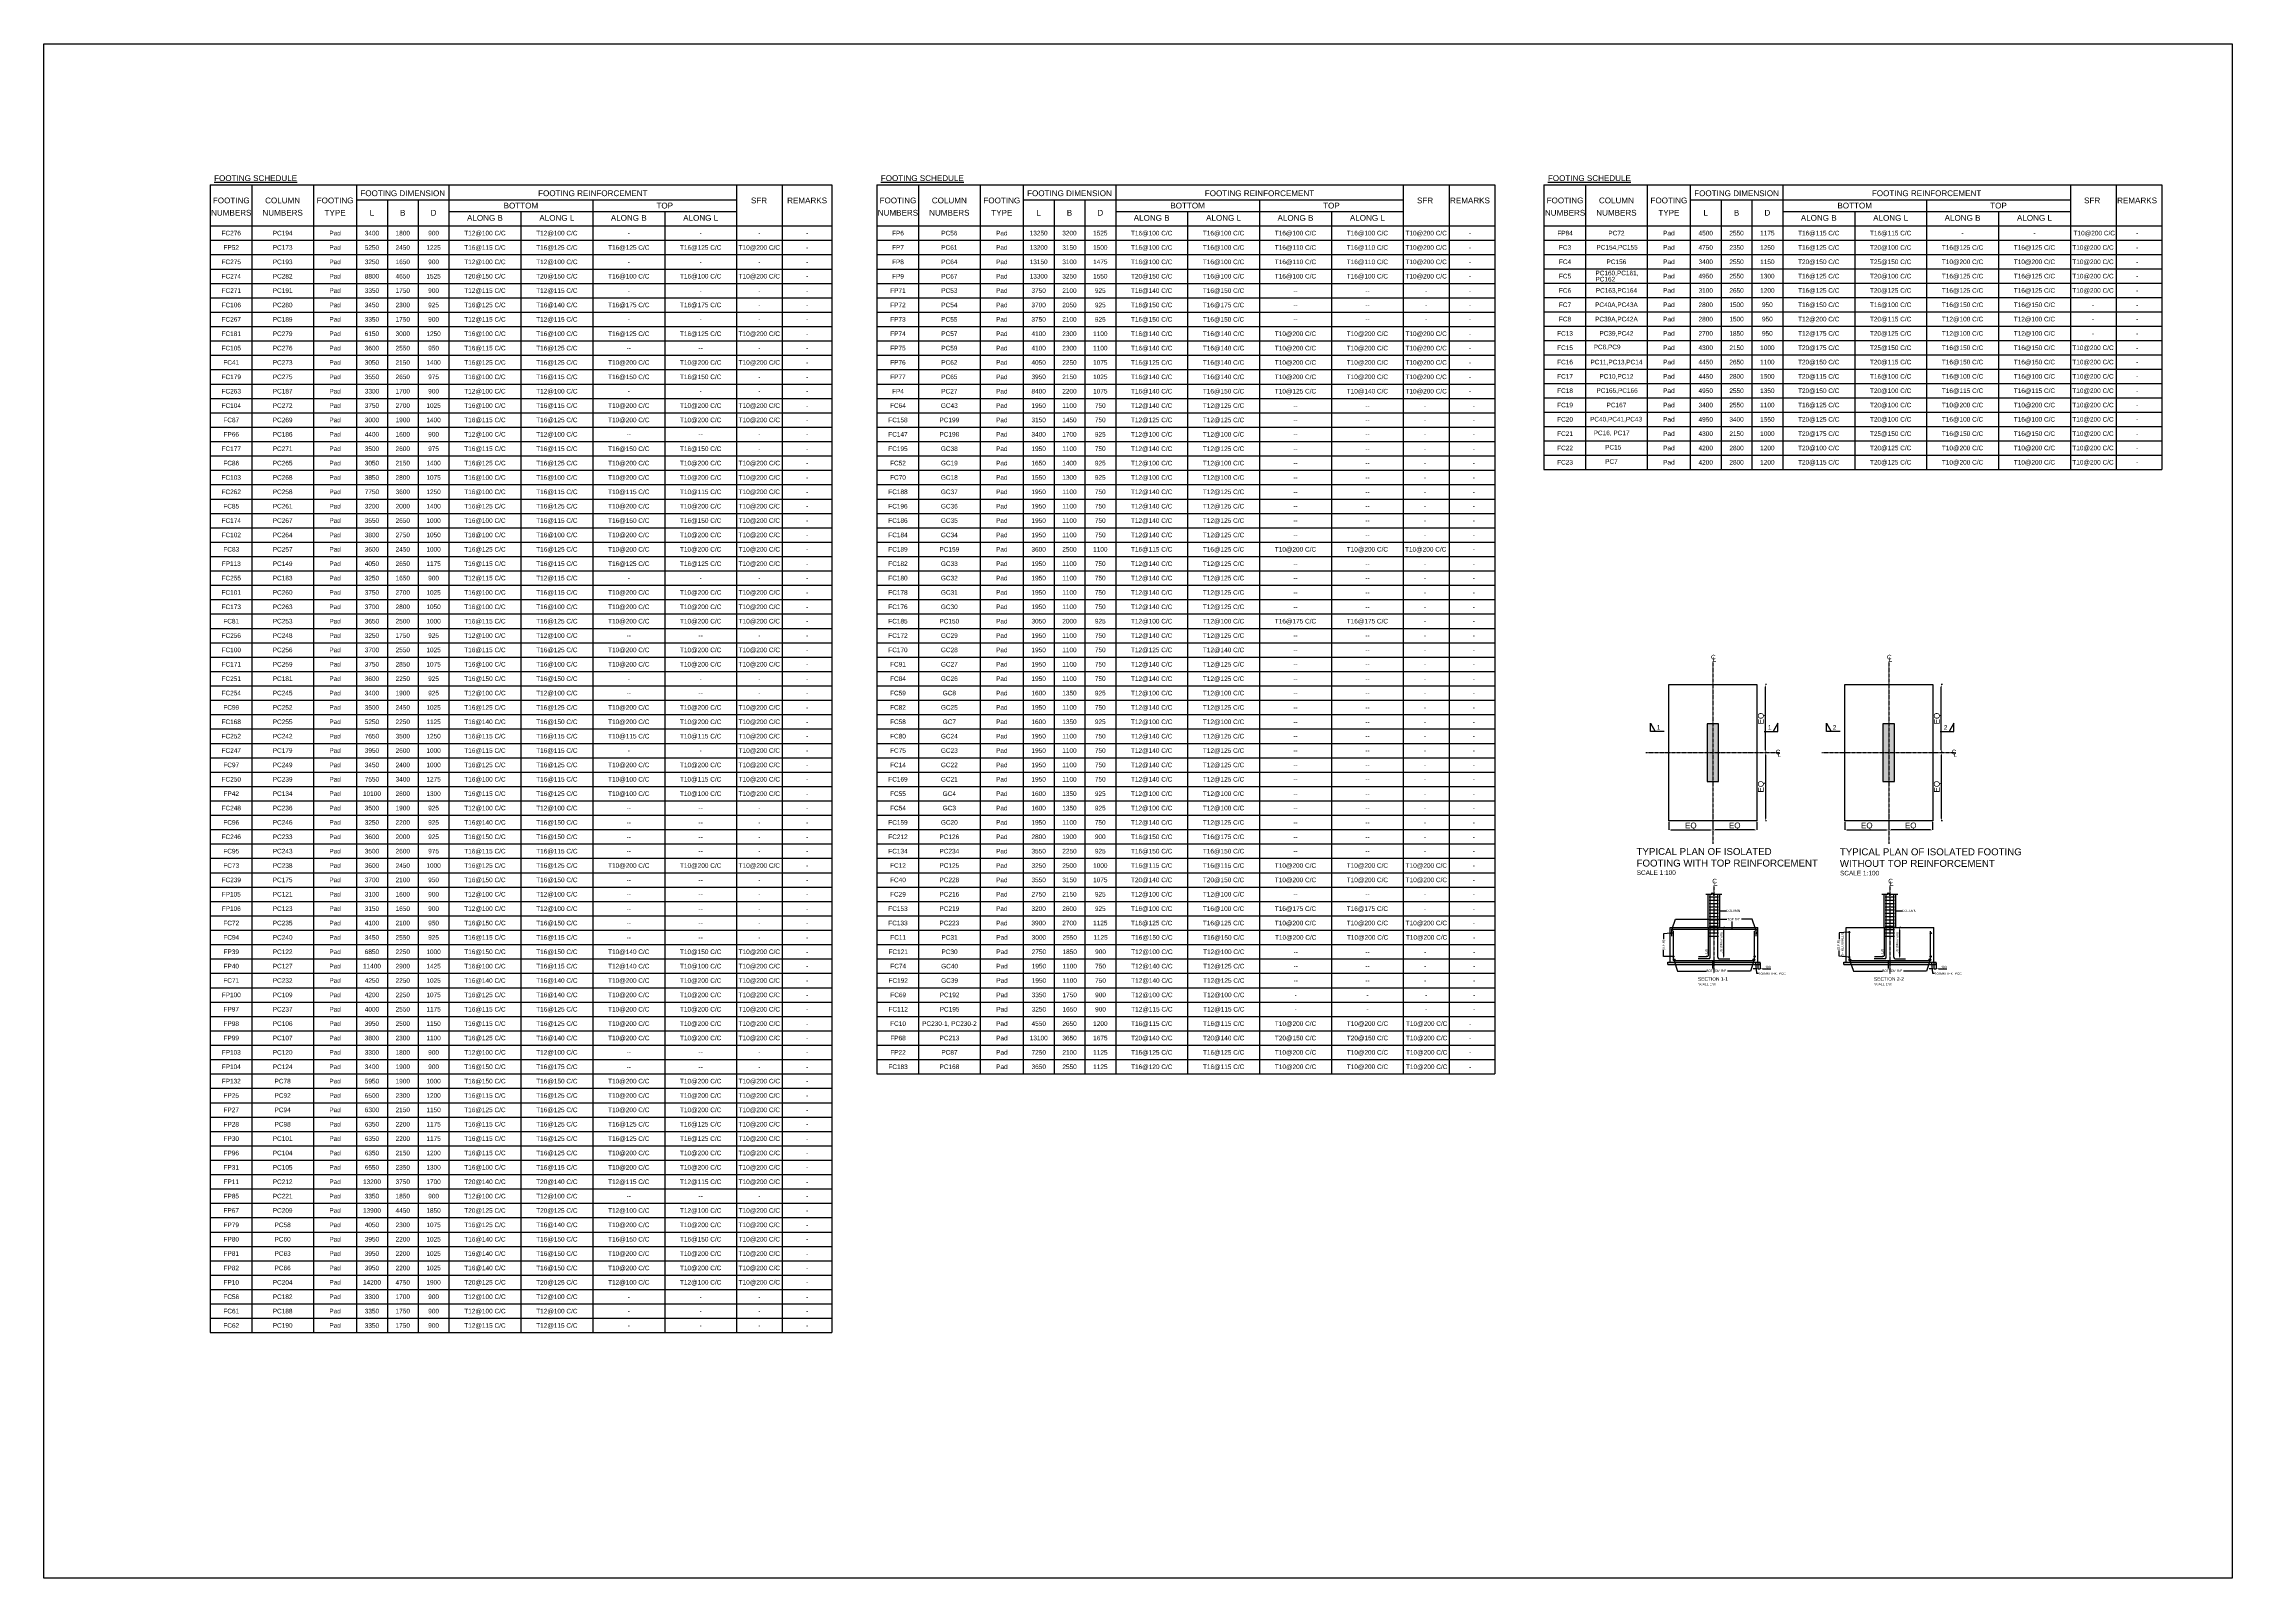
# Model space of a CAD drawing. Header units: inches. Extents: x 35396 to 130080, y -44382 to 22048.
import ezdxf
from ezdxf.enums import TextEntityAlignment as Align

# ---------------------------------------------------------------- set-up
doc = ezdxf.new("R2010")
doc.units = ezdxf.units.IN
doc.header["$LTSCALE"] = 10
doc.header["$MEASUREMENT"] = 0
doc.linetypes.add('GPL_Grid Line', pattern=[21, 12, -3, 3, -3])
for name, color, linetype in [('-DIM', 7, 'Continuous'), ('S-ANNO-DIM-100', 1, 'Continuous'), ('S-ANNO-DIM-50', 1, 'Continuous'), ('S-ANNO-LEGN', 252, 'Continuous'), ('S-ANNO-SCALE', 4, 'Continuous'), ('S-ANNO-SYMB- SECT', 4, 'Continuous'), ('S-ANNO-TEXT', 3, 'Continuous'), ('S-ANNO-TEXT-SUBHDNG', 4, 'Continuous'), ('S-ANNO-TEXTB', 4, 'Continuous'), ('S-COLS-STPS', 9, 'Continuous'), ('S-FNDN', 7, 'Continuous'), ('S-PCC', 1, 'Continuous'), ('S-REINF-DOT', 130, 'Continuous'), ('S-REINF-LINE', 212, 'Continuous'), ('S-REINF-TEXT', 3, 'Continuous'), ('S-REVISION', 1, 'Continuous'), ('S-SECT', 2, 'Continuous'), ('S-SHEAR WALL', 5, 'Continuous'), ('Schedule Header', 4, 'Continuous')]:
    doc.layers.add(name, color=color, linetype=linetype)
doc.styles.add('GOKANI', font='arial.ttf')
doc.styles.add('GOKANI BOLD', font='ARIAL.TTF')
doc.dimstyles.new('S-DIM-50', dxfattribs={"dimscale": 50, "dimtxt": 2, "dimasz": 2, "dimexe": 0, "dimexo": 1, "dimgap": 0.5, "dimtad": 1, "dimdec": 0, "dimrnd": 5, "dimzin": 1, "dimdsep": 46, "dimtxsty": 'GOKANI', "dimcen": 0, "dimclrd": 1, "dimclre": 1, "dimclrt": 3, "dimadec": 0, "dimazin": 0, "dimtfac": 1, "dimtdec": 0, "dimtmove": 0, "dimatfit": 3, "dimfxl": 1, "dimtolj": 1, "dimtzin": 0, "dimarcsym": 0})

# ---------------------------------------------------------------- blocks, each defined once
blk = doc.blocks.new('*D19')
at = {"layer": 'S-REVISION', "color": 1, "lineweight": -2}
for p, q in [((108129, -16208), (108079, -16208)), ((108079, -17461), (108079, -16308)), ((108029, -17561), (108079, -17561))]:
    blk.add_line(p, q, dxfattribs=at)
at = {"layer": 'S-REVISION', "color": 1}
for points in [[(108095, -16308), (108062, -16308), (108079, -16208)], [(108062, -17461), (108095, -17461), (108079, -17561)]]:
    blk.add_solid(points, dxfattribs=at)
at = {"layer": 'S-REVISION', "color": 3, "insert": (107988, -16884), "char_height": 100, "attachment_point": 5, "rotation": 90, "style": 'GOKANI'}
blk.add_mtext('\\A1;Ldc (Minimum)', dxfattribs=at)
blk = doc.blocks.new('*D20')
at = {"layer": '-DIM', "color": 1, "lineweight": -2}
for p, q in [((109931, -8639), (109881, -8639)), ((109881, -8739), (109881, -11489)), ((109931, -11589), (109881, -11589))]:
    blk.add_line(p, q, dxfattribs=at)
at = {"layer": '-DIM', "color": 1}
for points in [[(109897, -8739), (109864, -8739), (109881, -8639)], [(109864, -11489), (109897, -11489), (109881, -11589)]]:
    blk.add_solid(points, dxfattribs=at)
at = {"layer": '-DIM', "color": 3, "insert": (109719, -10114), "char_height": 250, "attachment_point": 5, "rotation": 90, "style": 'GOKANI'}
blk.add_mtext('\\A1;EQ', dxfattribs=at)
blk = doc.blocks.new('*D21')
at = {"layer": '-DIM', "color": 1, "lineweight": -2}
for p, q in [((107606, -11639), (107606, -11988)), ((109406, -11988), (107706, -11988)), ((109506, -11639), (109506, -11988))]:
    blk.add_line(p, q, dxfattribs=at)
at = {"layer": '-DIM', "color": 1}
for points in [[(107706, -11972), (107706, -12005), (107606, -11988)], [(109406, -12005), (109406, -11972), (109506, -11988)]]:
    blk.add_solid(points, dxfattribs=at)
at = {"layer": '-DIM', "color": 3, "insert": (108556, -11826), "char_height": 250, "attachment_point": 5, "style": 'GOKANI'}
blk.add_mtext('\\A1;EQ', dxfattribs=at)
blk = doc.blocks.new('*D22')
at = {"layer": '-DIM', "color": 1, "lineweight": -2}
for p, q in [((109931, -5689), (109881, -5689)), ((109881, -8539), (109881, -5789)), ((109931, -8639), (109881, -8639))]:
    blk.add_line(p, q, dxfattribs=at)
at = {"layer": '-DIM', "color": 1}
for points in [[(109897, -5789), (109864, -5789), (109881, -5689)], [(109864, -8539), (109897, -8539), (109881, -8639)]]:
    blk.add_solid(points, dxfattribs=at)
at = {"layer": '-DIM', "color": 3, "insert": (109719, -7164), "char_height": 250, "attachment_point": 5, "rotation": 90, "style": 'GOKANI'}
blk.add_mtext('\\A1;EQ', dxfattribs=at)
blk = doc.blocks.new('*D23')
at = {"layer": '-DIM', "color": 1, "lineweight": -2}
for p, q in [((105706, -11639), (105706, -11988)), ((105806, -11988), (107506, -11988)), ((107606, -11639), (107606, -11988))]:
    blk.add_line(p, q, dxfattribs=at)
at = {"layer": '-DIM', "color": 1}
for points in [[(105806, -11972), (105806, -12005), (105706, -11988)], [(107506, -12005), (107506, -11972), (107606, -11988)]]:
    blk.add_solid(points, dxfattribs=at)
at = {"layer": '-DIM', "color": 3, "insert": (106656, -11826), "char_height": 250, "attachment_point": 5, "style": 'GOKANI'}
blk.add_mtext('\\A1;EQ', dxfattribs=at)
blk = doc.blocks.new('*D24')
at = {"layer": '-DIM', "color": 1, "lineweight": -2}
for p, q in [((109559, -17758), (109559, -17996)), ((109659, -17758), (109659, -17996)), ((109459, -17996), (109359, -17996)), ((109559, -17996), (109659, -17996)), ((109759, -17996), (110120, -17996))]:
    blk.add_line(p, q, dxfattribs=at)
at = {"layer": '-DIM', "color": 1}
for points in [[(109459, -18012), (109459, -17979), (109559, -17996)], [(109759, -17979), (109759, -18012), (109659, -17996)]]:
    blk.add_solid(points, dxfattribs=at)
at = {"layer": '-DIM', "color": 3, "insert": (109989, -17920), "char_height": 100, "attachment_point": 5, "style": 'GOKANI'}
blk.add_mtext('\\A1;100', dxfattribs=at)
blk = doc.blocks.new('*D25')
at = {"layer": 'S-REVISION', "color": 1, "lineweight": -2}
for p, q in [((115742, -16208), (115692, -16208)), ((115692, -17461), (115692, -16308)), ((115642, -17561), (115692, -17561))]:
    blk.add_line(p, q, dxfattribs=at)
at = {"layer": 'S-REVISION', "color": 1}
for points in [[(115708, -16308), (115675, -16308), (115692, -16208)], [(115675, -17461), (115708, -17461), (115692, -17561)]]:
    blk.add_solid(points, dxfattribs=at)
at = {"layer": 'S-REVISION', "color": 3, "insert": (115601, -16884), "char_height": 100, "attachment_point": 5, "rotation": 90, "style": 'GOKANI'}
blk.add_mtext('\\A1;Ldc (Minimum)', dxfattribs=at)
blk = doc.blocks.new('*D26')
at = {"layer": '-DIM', "color": 1, "lineweight": -2}
for p, q in [((117544, -8639), (117494, -8639)), ((117494, -8739), (117494, -11489)), ((117544, -11589), (117494, -11589))]:
    blk.add_line(p, q, dxfattribs=at)
at = {"layer": '-DIM', "color": 1}
for points in [[(117510, -8739), (117477, -8739), (117494, -8639)], [(117477, -11489), (117510, -11489), (117494, -11589)]]:
    blk.add_solid(points, dxfattribs=at)
at = {"layer": '-DIM', "color": 3, "insert": (117332, -10114), "char_height": 250, "attachment_point": 5, "rotation": 90, "style": 'GOKANI'}
blk.add_mtext('\\A1;EQ', dxfattribs=at)
blk = doc.blocks.new('*D27')
at = {"layer": '-DIM', "color": 1, "lineweight": -2}
for p, q in [((115219, -11639), (115219, -11988)), ((117019, -11988), (115319, -11988)), ((117119, -11639), (117119, -11988))]:
    blk.add_line(p, q, dxfattribs=at)
at = {"layer": '-DIM', "color": 1}
for points in [[(115319, -11972), (115319, -12005), (115219, -11988)], [(117019, -12005), (117019, -11972), (117119, -11988)]]:
    blk.add_solid(points, dxfattribs=at)
at = {"layer": '-DIM', "color": 3, "insert": (116169, -11826), "char_height": 250, "attachment_point": 5, "style": 'GOKANI'}
blk.add_mtext('\\A1;EQ', dxfattribs=at)
blk = doc.blocks.new('*D28')
at = {"layer": '-DIM', "color": 1, "lineweight": -2}
for p, q in [((117544, -5689), (117494, -5689)), ((117494, -8539), (117494, -5789)), ((117544, -8639), (117494, -8639))]:
    blk.add_line(p, q, dxfattribs=at)
at = {"layer": '-DIM', "color": 1}
for points in [[(117510, -5789), (117477, -5789), (117494, -5689)], [(117477, -8539), (117510, -8539), (117494, -8639)]]:
    blk.add_solid(points, dxfattribs=at)
at = {"layer": '-DIM', "color": 3, "insert": (117332, -7164), "char_height": 250, "attachment_point": 5, "rotation": 90, "style": 'GOKANI'}
blk.add_mtext('\\A1;EQ', dxfattribs=at)
blk = doc.blocks.new('*D29')
at = {"layer": '-DIM', "color": 1, "lineweight": -2}
for p, q in [((113319, -11639), (113319, -11988)), ((113419, -11988), (115119, -11988)), ((115219, -11639), (115219, -11988))]:
    blk.add_line(p, q, dxfattribs=at)
at = {"layer": '-DIM', "color": 1}
for points in [[(113419, -11972), (113419, -12005), (113319, -11988)], [(115119, -12005), (115119, -11972), (115219, -11988)]]:
    blk.add_solid(points, dxfattribs=at)
at = {"layer": '-DIM', "color": 3, "insert": (114269, -11826), "char_height": 250, "attachment_point": 5, "style": 'GOKANI'}
blk.add_mtext('\\A1;EQ', dxfattribs=at)
blk = doc.blocks.new('*D30')
at = {"layer": '-DIM', "color": 1, "lineweight": -2}
for p, q in [((117172, -17758), (117172, -17996)), ((117272, -17758), (117272, -17996)), ((117072, -17996), (116972, -17996)), ((117172, -17996), (117272, -17996)), ((117372, -17996), (117733, -17996))]:
    blk.add_line(p, q, dxfattribs=at)
at = {"layer": '-DIM', "color": 1}
for points in [[(117072, -18012), (117072, -17979), (117172, -17996)], [(117372, -17979), (117372, -18012), (117272, -17996)]]:
    blk.add_solid(points, dxfattribs=at)
at = {"layer": '-DIM', "color": 3, "insert": (117602, -17920), "char_height": 100, "attachment_point": 5, "style": 'GOKANI'}
blk.add_mtext('\\A1;100', dxfattribs=at)

msp = doc.modelspace()

# ---------------------------------------------------------------- hatches: boundary and pattern name
at = {"layer": 'S-PCC'}
h = msp.add_hatch(dxfattribs=at)
h.set_pattern_fill('CONC', color=256, scale=5, style=0)
h.set_pattern_definition([(7e-15, (-524538.15, 416122.61), (-2e-14, 127), [0, -127]), (7e-15, (-524536.88, 416078.16), (-2e-14, 127), [0, -127]), (7e-15, (-524533.07, 416146.74), (-2e-14, 127), [0, -127]), (338.1986, (-524599.105, 416107.374), (381.0000347, -126.9999886), [13.67828, -670.237674]), (216.8699, (-524586.405, 416102.294), (380.9999896, 254.00001565), [6.35, -628.65]), (130.6013, (-524591.485, 416098.484), (635.0000535, -761.9998753), [11.708765, -1159.173323]), (206.5651, (-524633.395, 416083.244), (-126.999893, -127.0001663), [2.839847, -281.14079]), (326.3099, (-524635.935, 416081.974), (253.9999438, -127.0001695), [4.579112, -453.325992]), (108.4349, (-524632.125, 416079.434), (-126.9997972, 254.0000552), [4.01612, -397.593185]), (225, (-524552.115, 416070.54), (3e-14, -127.000039), [5.388102, -174.21695]), (7e-15, (-524555.93, 416066.73), (127, 127), [7.62, -119.38]), (135, (-524548.305, 416066.73), (-127.000039, 9e-15), [5.388102, -174.21695]), (251.5651, (-524567.355, 416151.824), (126.9997972, 254.0000552), [4.01612, -397.593185]), (7e-15, (-524568.63, 416148.01), (127, 127), [6.35, -120.65]), (143.1301, (-524562.275, 416148.014), (-380.9999896, 254.00001565), [6.35, -628.65]), (213.6901, (-524634.665, 416153.094), (253.9999438, 127.0001695), [4.579112, -453.325992]), (341.5651, (-524638.475, 416150.554), (-254.0000552, 126.9997972), [8.032242, -393.577064]), (126.8699, (-524630.855, 416148.014), (254.00001565, -380.9999896), [6.35, -628.65]), (7e-15, (-524597.84, 416148.01), (-2e-14, 127), [0, -127]), (7e-15, (-524632.13, 416115), (-2e-14, 127), [0, -127]), (7e-15, (-524596.57, 416068), (-2e-14, 127), [0, -127]), (7e-15, (-524562.28, 416107.37), (-2e-14, 127), [0, -127]), (7e-15, (-524599.1, 416128.96), (-2e-14, 127), [0, -127]), (7e-15, (-524627.05, 416132.77), (-2e-14, 127), [0, -127]), (7e-15, (-524615.62, 416125.15), (-2e-14, 127), [0, -127]), (7e-15, (-524620.7, 416094.67), (-2e-14, 127), [0, -127]), (7e-15, (-524651.18, 416099.75), (-2e-14, 127), [0, -127]), (7e-15, (-524649.9, 416128.96), (-2e-14, 127), [0, -127]), (7e-15, (-524653.72, 416156.9), (-2e-14, 127), [0, -127]), (7e-15, (-524614.35, 416161.98), (-2e-14, 127), [0, -127]), (7e-15, (-524586.4, 416167.06), (-2e-14, 127), [0, -127]), (7e-15, (-524541.96, 416161.98), (-2e-14, 127), [0, -127]), (7e-15, (-524572.44, 416122.61), (-2e-14, 127), [0, -127]), (7e-15, (-524585.14, 416145.47), (-2e-14, 127), [0, -127]), (7e-15, (-524574.98, 416084.51), (-2e-14, 127), [0, -127]), (7e-15, (-524613.08, 416078.16), (-2e-14, 127), [0, -127]), (7e-15, (-524574.98, 416050.22), (-2e-14, 127), [0, -127]), (7e-15, (-524616.89, 416057.84), (-2e-14, 127), [0, -127]), (7e-15, (-524657.53, 416054.03), (-2e-14, 127), [0, -127]), (7e-15, (-524642.29, 416047.68), (-2e-14, 127), [0, -127]), (7e-15, (-524641.02, 416065.46), (-2e-14, 127), [0, -127]), (7e-15, (-524555.93, 416045.14), (-2e-14, 127), [0, -127]), (7e-15, (-524540.69, 416097.21), (-2e-14, 127), [0, -127]), (7e-15, (-524547.04, 416135.31), (-2e-14, 127), [0, -127]), (7e-15, (-524605.46, 416043.87), (-2e-14, 127), [0, -127])])
h.paths.add_polyline_path([(105658.7, -17807.8), (105658.7, -17707.8), (109658.7, -17707.8), (109658.7, -17807.8)])
h = msp.add_hatch(dxfattribs=at)
h.set_pattern_fill('CONC', color=256, scale=5, style=0)
h.set_pattern_definition([(7e-15, (-516925.15, 416097.61), (-2e-14, 127), [0, -127]), (7e-15, (-516923.88, 416053.16), (-2e-14, 127), [0, -127]), (7e-15, (-516920.07, 416121.74), (-2e-14, 127), [0, -127]), (338.1986, (-516986.105, 416082.374), (381.0000347, -126.9999886), [13.67828, -670.237674]), (216.8699, (-516973.405, 416077.294), (380.9999896, 254.00001565), [6.35, -628.65]), (130.6013, (-516978.485, 416073.484), (635.0000535, -761.9998753), [11.708765, -1159.173323]), (206.5651, (-517020.395, 416058.244), (-126.999893, -127.0001663), [2.839847, -281.14079]), (326.3099, (-517022.935, 416056.974), (253.9999438, -127.0001695), [4.579112, -453.325992]), (108.4349, (-517019.125, 416054.434), (-126.9997972, 254.0000552), [4.01612, -397.593185]), (225, (-516939.115, 416045.54), (3e-14, -127.000039), [5.388102, -174.21695]), (7e-15, (-516942.93, 416041.73), (127, 127), [7.62, -119.38]), (135, (-516935.305, 416041.73), (-127.000039, 9e-15), [5.388102, -174.21695]), (251.5651, (-516954.355, 416126.824), (126.9997972, 254.0000552), [4.01612, -397.593185]), (7e-15, (-516955.63, 416123.01), (127, 127), [6.35, -120.65]), (143.1301, (-516949.275, 416123.014), (-380.9999896, 254.00001565), [6.35, -628.65]), (213.6901, (-517021.665, 416128.094), (253.9999438, 127.0001695), [4.579112, -453.325992]), (341.5651, (-517025.475, 416125.554), (-254.0000552, 126.9997972), [8.032242, -393.577064]), (126.8699, (-517017.855, 416123.014), (254.00001565, -380.9999896), [6.35, -628.65]), (7e-15, (-516984.84, 416123.01), (-2e-14, 127), [0, -127]), (7e-15, (-517019.13, 416090), (-2e-14, 127), [0, -127]), (7e-15, (-516983.57, 416043), (-2e-14, 127), [0, -127]), (7e-15, (-516949.28, 416082.37), (-2e-14, 127), [0, -127]), (7e-15, (-516986.1, 416103.96), (-2e-14, 127), [0, -127]), (7e-15, (-517014.05, 416107.77), (-2e-14, 127), [0, -127]), (7e-15, (-517002.62, 416100.15), (-2e-14, 127), [0, -127]), (7e-15, (-517007.7, 416069.67), (-2e-14, 127), [0, -127]), (7e-15, (-517038.18, 416074.75), (-2e-14, 127), [0, -127]), (7e-15, (-517036.9, 416103.96), (-2e-14, 127), [0, -127]), (7e-15, (-517040.72, 416131.9), (-2e-14, 127), [0, -127]), (7e-15, (-517001.35, 416136.98), (-2e-14, 127), [0, -127]), (7e-15, (-516973.4, 416142.06), (-2e-14, 127), [0, -127]), (7e-15, (-516928.96, 416136.98), (-2e-14, 127), [0, -127]), (7e-15, (-516959.44, 416097.61), (-2e-14, 127), [0, -127]), (7e-15, (-516972.14, 416120.47), (-2e-14, 127), [0, -127]), (7e-15, (-516961.98, 416059.51), (-2e-14, 127), [0, -127]), (7e-15, (-517000.08, 416053.16), (-2e-14, 127), [0, -127]), (7e-15, (-516961.98, 416025.22), (-2e-14, 127), [0, -127]), (7e-15, (-517003.89, 416032.84), (-2e-14, 127), [0, -127]), (7e-15, (-517044.53, 416029.03), (-2e-14, 127), [0, -127]), (7e-15, (-517029.29, 416022.68), (-2e-14, 127), [0, -127]), (7e-15, (-517028.02, 416040.46), (-2e-14, 127), [0, -127]), (7e-15, (-516942.93, 416020.14), (-2e-14, 127), [0, -127]), (7e-15, (-516927.69, 416072.21), (-2e-14, 127), [0, -127]), (7e-15, (-516934.04, 416110.31), (-2e-14, 127), [0, -127]), (7e-15, (-516992.46, 416018.87), (-2e-14, 127), [0, -127])])
h.paths.add_polyline_path([(113271.7, -17807.8), (113271.7, -17707.8), (117271.7, -17707.8), (117271.7, -17807.8)])
at = {"layer": 'S-SHEAR WALL'}
for points in [[(107356.5, -7389.2), (107356.5, -9889.2), (107856.5, -9889.2), (107856.5, -7389.2)], [(114969.5, -7389.2), (114969.5, -9889.2), (115469.5, -9889.2), (115469.5, -7389.2)]]:
    msp.add_hatch(color=256, dxfattribs=at).paths.add_polyline_path(points)

# ---------------------------------------------------------------- linework, layer by layer
msp.add_lwpolyline([(35395.9, 22048.4), (130080.1, 22048.4), (130080.1, -44381.5), (35395.9, -44381.5)], close=True)
at = {"layer": 'S-ANNO-DIM-100', "elevation": 0}
for points in [[(107402.3, -17348.4), (107402.3, -17438.4, -0.4139143), (107372.3, -17468.4), (107325.5, -17468.5)], [(115015.3, -17348.4), (115015.3, -17438.4, -0.4139143), (114985.3, -17468.4), (114938.5, -17468.5)]]:
    msp.add_lwpolyline(points, format="xyb", dxfattribs=at)
at = {"layer": 'S-ANNO-DIM-50', "lineweight": -2, "elevation": 0}
for points in [[(107402.3, -17348.4), (107402.3, -17438.4, -0.4139143), (107372.3, -17468.4), (107325.5, -17468.5)], [(115015.3, -17348.4), (115015.3, -17438.4, -0.4139143), (114985.3, -17468.4), (114938.5, -17468.5)]]:
    msp.add_lwpolyline(points, format="xyb", dxfattribs=at)
at = {"layer": 'S-ANNO-DIM-50'}
for centre, radius in [((105820.2, -16448.3), 27.1), ((105853.7, -16302.8), 37.1), ((109463.7, -16302.8), 37.1), ((109497.2, -16448.3), 27.1), ((113506.7, -16415.4), 27.1), ((117039.2, -16448.3), 27.1), ((105896.2, -17467.6, 0), 27.1), ((105928.7, -17612.8), 40.8), ((109388.7, -17612.8), 40.8), ((109421.3, -17467.6, 0), 27.1), ((113509.2, -17488.4, 0), 27.1), ((113541.7, -17612.8), 40.8), ((117001.7, -17612.8), 40.8), ((117034.3, -17467.6, 0), 27.1)]:
    msp.add_circle(centre, radius, dxfattribs=at)
at = {"layer": 'S-ANNO-LEGN'}
for p, q in [((42588.1, 15940), (69497.4, 15940)), ((42588.1, 15940), (42588.1, -33748.9)), ((44397.4, 15940), (44397.4, -33748.9)), ((47064, 15940), (47064, -33748.9)), ((48928.2, 15940), (48928.2, -33748.9)), ((48928.2, 15295.6), (65372.6, 15295.6)), ((50261.5, 15295.6), (50261.5, -33748.9)), ((51594.9, 15295.6), (51594.9, -33748.9)), ((52928.2, 15940), (52928.2, -33748.9)), ((59150.4, 15295.6), (59150.4, -33748.9)), ((65372.6, 15940), (65372.6, -33748.9)), ((65372.6, 15940), (65372.6, -33748.9)), ((67341.2, 15940), (67341.2, -33748.9)), ((69497.4, 15940), (69497.4, -33748.9)), ((71433.1, 15940), (98176.3, 15940)), ((71433.1, 15940), (71437.2, -22548.9)), ((73242.3, 15940), (73242.3, -22548.9)), ((75909, 15940), (75909, -22548.9)), ((77773.1, 15940), (77773.1, -22548.9)), ((77773.1, 15295.6), (94217.6, 15295.6)), ((79106.5, 15295.6), (79106.5, -22548.9)), ((80439.8, 15295.6), (80439.8, -22548.9)), ((81773.1, 15940), (81773.1, -22548.9)), ((87995.4, 15295.6), (87995.4, -22548.9)), ((94217.6, 15940), (94217.6, -22548.9)), ((94217.6, 15940), (94217.6, -22548.9)), ((96193.7, 15940), (96193.7, -22548.9)), ((98176.3, 15940), (98176.3, -22548.9)), ((100294.6, 15940), (127037.8, 15940)), ((100294.6, 15940), (100294.6, 3617.8)), ((102103.8, 15940), (102103.8, 3617.8)), ((104770.5, 15940), (104770.5, 3617.8)), ((106634.7, 15940), (106634.7, 3617.8)), ((106634.7, 15295.6), (123079.1, 15295.6)), ((107968, 15295.6), (107968, 3617.8)), ((109301.3, 15295.6), (109301.3, 3617.8)), ((110634.7, 15940), (110634.7, 3617.8)), ((116856.9, 15295.6), (116856.9, 3617.8)), ((123079.1, 15940), (123079.1, 3617.8)), ((123079.1, 15940), (123079.1, 3617.8)), ((125055.2, 15940), (125055.2, 3617.8)), ((127037.8, 15940), (127037.8, 3617.8)), ((52928.2, 14784.5), (65372.6, 14784.5)), ((56039.3, 14784.5), (56039.3, -33748.9)), ((62261.5, 14784.5), (62261.5, -33748.9)), ((81773.1, 14784.5), (94217.6, 14784.5)), ((84884.2, 14784.5), (84884.2, -22548.9)), ((91106.5, 14784.5), (91106.5, -22548.9)), ((110634.7, 14784.5), (123079.1, 14784.5)), ((113745.8, 14784.5), (113745.8, 3617.8)), ((119968, 14784.5), (119968, 3617.8)), ((42588.1, 14162.2), (69497.4, 14162.2)), ((42588.1, 13540), (69497.4, 13540)), ((71433.1, 14162.2), (98176.3, 14162.2)), ((71433.1, 14162.2), (98176.3, 14162.2)), ((71433.1, 13540), (98176.3, 13540)), ((100294.6, 14162.2), (127037.8, 14162.2)), ((100294.6, 13540), (127037.8, 13540)), ((42588.1, 12917.8), (69497.4, 12917.8)), ((71433.1, 12917.8), (98176.3, 12917.8)), ((100294.6, 12917.8), (127037.8, 12917.8)), ((100294.6, 12917.8), (127037.8, 12917.8)), ((42588.1, 12295.6), (69497.4, 12295.6)), ((42588.1, 11673.3), (69497.4, 11673.3)), ((71433.1, 12295.6), (98176.3, 12295.6)), ((71433.1, 11673.3), (98176.3, 11673.3)), ((71433.1, 11673.3), (98176.3, 11673.3)), ((100294.6, 12297.8), (127037.8, 12297.8)), ((100294.6, 11677.8), (127037.8, 11677.8)), ((42588.1, 11051.1), (69497.4, 11051.1)), ((42588.1, 10428.9), (69497.4, 10428.9)), ((71433.1, 11051.1), (98176.3, 11051.1)), ((71433.1, 10428.9), (98176.3, 10428.9)), ((100294.6, 11057.8), (127037.8, 11057.8)), ((100294.6, 10437.8), (127037.8, 10437.8)), ((42588.1, 9806.7), (69497.4, 9806.7)), ((71433.1, 9806.7), (98176.3, 9806.7)), ((100294.6, 9817.8), (127037.8, 9817.8)), ((42588.1, 9184.5), (69497.4, 9184.5)), ((42588.1, 8562.2), (69497.4, 8562.2)), ((71433.1, 9184.5), (98176.3, 9184.5)), ((71433.1, 8562.2), (98176.3, 8562.2)), ((100294.6, 9197.8), (127037.8, 9197.8)), ((100294.6, 8577.8), (127037.8, 8577.8)), ((42588.1, 7940), (69497.4, 7940)), ((71433.1, 7940), (98176.3, 7940)), ((100294.6, 7957.8), (127037.8, 7957.8)), ((42588.1, 7317.8), (69497.4, 7317.8)), ((42588.1, 6695.6), (69497.4, 6695.6)), ((71433.1, 7317.8), (98176.3, 7317.8)), ((71433.1, 6695.6), (98176.3, 6695.6)), ((71433.1, 6695.6), (98176.3, 6695.6)), ((100294.6, 7337.8), (127037.8, 7337.8)), ((100294.6, 6717.8), (127037.8, 6717.8)), ((42588.1, 6073.3), (69497.4, 6073.3)), ((71433.1, 6073.3), (98176.3, 6073.3)), ((100294.6, 6097.8), (127037.8, 6097.8)), ((42588.1, 5451.1), (69497.4, 5451.1)), ((42588.1, 4828.9), (69497.4, 4828.9)), ((71433.1, 5451.1), (98176.3, 5451.1)), ((71433.1, 5451.1), (98176.3, 5451.1)), ((71433.1, 4828.9), (98176.3, 4828.9)), ((100294.6, 5477.8), (127037.8, 5477.8)), ((100294.6, 4857.8), (127037.8, 4857.8)), ((42588.1, 4206.7), (69497.4, 4206.7)), ((71433.1, 4206.7), (98176.3, 4206.7)), ((100294.6, 4237.8), (127037.8, 4237.8)), ((42588.1, 3584.5), (69497.4, 3584.5)), ((42588.1, 2962.2), (69497.4, 2962.2)), ((71433.1, 3584.5), (98176.3, 3584.5)), ((71433.1, 2962.2), (98176.3, 2962.2)), ((100294.6, 3617.8), (127037.8, 3617.8)), ((42588.1, 2340), (69497.4, 2340)), ((71433.1, 2340), (98176.3, 2340)), ((42588.1, 1717.8), (69497.4, 1717.8)), ((42588.1, 1095.6), (69497.4, 1095.6)), ((71433.1, 1717.8), (98176.3, 1717.8)), ((71433.1, 1095.6), (98176.3, 1095.6)), ((42588.1, 473.3), (69497.4, 473.3)), ((71433.1, 473.3), (98176.3, 473.3)), ((42588.1, -148.9), (69497.4, -148.9)), ((42588.1, -771.1), (69497.4, -771.1)), ((71433.1, -148.9), (98176.3, -148.9)), ((71433.1, -771.1), (98176.3, -771.1)), ((42588.1, -1393.3), (69497.4, -1393.3)), ((42588.1, -1393.3), (69497.4, -1393.3)), ((71433.1, -1393.3), (98176.3, -1393.3)), ((42588.1, -2015.5), (69497.4, -2015.5)), ((42588.1, -2637.8), (69497.4, -2637.8)), ((71433.1, -2015.5), (98176.3, -2015.5)), ((71433.1, -2637.8), (98176.3, -2637.8)), ((42588.1, -3260), (69497.4, -3260)), ((71433.1, -3260), (98176.3, -3260)), ((42588.1, -3882.2), (69497.4, -3882.2)), ((42588.1, -4504.4), (69497.4, -4504.4)), ((71433.1, -3882.2), (98176.3, -3882.2)), ((71433.1, -4504.4), (98176.3, -4504.4)), ((71433.1, -4504.4), (98176.3, -4504.4)), ((42588.1, -5126.7), (69497.4, -5126.7)), ((71433.1, -5126.7), (98176.3, -5126.7)), ((42588.1, -5748.9), (69497.4, -5748.9)), ((42588.1, -6371.1), (69497.4, -6371.1)), ((42588.1, -6371.1), (69497.4, -6371.1)), ((71433.1, -5748.9), (98176.3, -5748.9)), ((71433.1, -6371.1), (98176.3, -6371.1)), ((42588.1, -6993.3), (69497.4, -6993.3)), ((42588.1, -6993.3), (69497.4, -6993.3)), ((71433.1, -6993.3), (98176.3, -6993.3)), ((42588.1, -7615.5), (69497.4, -7615.5)), ((42588.1, -8237.8), (69497.4, -8237.8)), ((42588.1, -8237.8), (69497.4, -8237.8)), ((71433.1, -7615.5), (98176.3, -7615.5)), ((71433.1, -8237.8), (98176.3, -8237.8)), ((42588.1, -8860), (69497.4, -8860)), ((71433.1, -8860), (98176.3, -8860)), ((42588.1, -9482.2), (69497.4, -9482.2)), ((42588.1, -9482.2), (69497.4, -9482.2)), ((42588.1, -10104.4), (69497.4, -10104.4)), ((71433.1, -9482.2), (98176.3, -9482.2)), ((71433.1, -10104.4), (98176.3, -10104.4)), ((42588.1, -10726.7), (69497.4, -10726.7)), ((42588.1, -10726.7), (69497.4, -10726.7)), ((42588.1, -11348.9), (69497.4, -11348.9)), ((42588.1, -11348.9), (69497.4, -11348.9)), ((71433.1, -10726.7), (98176.3, -10726.7)), ((71433.1, -11348.9), (98176.3, -11348.9)), ((42588.1, -11971.1), (69497.4, -11971.1)), ((42588.1, -11971.1), (69497.4, -11971.1)), ((71433.1, -11971.1), (98176.3, -11971.1)), ((71433.1, -11971.1), (98176.3, -11971.1)), ((42588.1, -12593.3), (69497.4, -12593.3)), ((42588.1, -13215.5), (69497.4, -13215.5)), ((42588.1, -13215.5), (69497.4, -13215.5)), ((71433.1, -12593.3), (98176.3, -12593.3)), ((71433.1, -13215.5), (98176.3, -13215.5)), ((42588.1, -13837.8), (69497.4, -13837.8)), ((71433.1, -13837.8), (98176.3, -13837.8)), ((42588.1, -14460), (69497.4, -14460)), ((42588.1, -15082.2), (69497.4, -15082.2)), ((71433.1, -14460), (98176.3, -14460)), ((71433.1, -15082.2), (98176.3, -15082.2)), ((42588.1, -15704.4), (69497.4, -15704.4)), ((71433.1, -15704.4), (98176.3, -15704.4)), ((42588.1, -16326.7), (69497.4, -16326.7)), ((42588.1, -16326.7), (69497.4, -16326.7)), ((42588.1, -16948.9), (69497.4, -16948.9)), ((42588.1, -16948.9), (69497.4, -16948.9)), ((71433.1, -16326.7), (98176.3, -16326.7)), ((71443.3, -16326.7), (98186.6, -16326.7)), ((71443.3, -16948.9), (98186.6, -16948.9)), ((42588.1, -17571.1), (69497.4, -17571.1)), ((71443.3, -17571.1), (98186.6, -17571.1)), ((42588.1, -18193.3), (69497.4, -18193.3)), ((42588.1, -18815.5), (69497.4, -18815.5)), ((71443.3, -18193.3), (98186.6, -18193.3)), ((71443.3, -18815.5), (98186.6, -18815.5)), ((42588.1, -19437.8), (69497.4, -19437.8)), ((71443.3, -19437.8), (98186.6, -19437.8)), ((42588.1, -20060), (69497.4, -20060)), ((42588.1, -20060), (69497.4, -20060)), ((42588.1, -20682.2), (69497.4, -20682.2)), ((71437.2, -20060), (98180.4, -20060)), ((71437.2, -20060), (98180.4, -20060)), ((71437.2, -20682.2), (98180.4, -20682.2)), ((71437.2, -20682.2), (98180.4, -20682.2)), ((71443.3, -20060), (98186.6, -20060)), ((71443.3, -20060), (98186.6, -20060)), ((71443.3, -20060), (98186.6, -20060)), ((42588.1, -21304.4), (69497.4, -21304.4)), ((71437.2, -21304.4), (98180.4, -21304.4)), ((71437.2, -21304.4), (98180.4, -21304.4)), ((42588.1, -21926.7), (69497.4, -21926.7)), ((42588.1, -22548.9), (69497.4, -22548.9)), ((71437.2, -21926.7), (98180.4, -21926.7)), ((71437.2, -22548.9), (98180.4, -22548.9)), ((42588.1, -23171.1), (69497.4, -23171.1)), ((42588.1, -23793.3), (69497.4, -23793.3)), ((42588.1, -24415.5), (69497.4, -24415.5)), ((42588.1, -25037.8), (69497.4, -25037.8)), ((42588.1, -25037.8), (69497.4, -25037.8)), ((42588.1, -25660), (69497.4, -25660)), ((42588.1, -26282.2), (69497.4, -26282.2)), ((42588.1, -26904.4), (69497.4, -26904.4)), ((42588.1, -27526.7), (69497.4, -27526.7)), ((42588.1, -28148.9), (69497.4, -28148.9)), ((42588.1, -28771.1), (69497.4, -28771.1)), ((42588.1, -29393.3), (69497.4, -29393.3)), ((42588.1, -30015.5), (69497.4, -30015.5)), ((42588.1, -30637.8), (69497.4, -30637.8)), ((42588.1, -31260), (69497.4, -31260)), ((42588.1, -31882.2), (69497.4, -31882.2)), ((42588.1, -31882.2), (69497.4, -31882.2)), ((42588.1, -32504.4), (69497.4, -32504.4)), ((42588.1, -33126.7), (69497.4, -33126.7)), ((42588.1, -33748.9), (69497.4, -33748.9))]:
    msp.add_line(p, q, dxfattribs=at)
at = {"layer": 'S-ANNO-SYMB- SECT'}
for points in [[(105507.7, -7727.1), (104907.7, -7727.1), (104907.7, -7367.1), (105115.5, -7727.1)], [(109824, -7727.1), (110424, -7727.1), (110424, -7367.1), (110216.1, -7727.1)], [(113120.7, -7727.1), (112520.7, -7727.1), (112520.7, -7367.1), (112728.5, -7727.1)], [(117437, -7727.1), (118037, -7727.1), (118037, -7367.1), (117829.1, -7727.1)]]:
    msp.add_lwpolyline(points, dxfattribs=at)
at = {"layer": 'S-COLS-STPS'}
for p, q in [((107455.9, -14885.3), (107858.4, -14885.3)), ((107455.9, -15026.6), (107858.4, -15026.6)), ((115068.9, -14885.3), (115471.4, -14885.3)), ((115068.9, -15026.6), (115471.4, -15026.6)), ((107455.9, -15167.9), (107858.4, -15167.9)), ((107455.9, -15309.2), (107858.4, -15309.2)), ((107455.9, -15450.5), (107858.4, -15450.5)), ((107455.9, -15591.8), (107858.4, -15591.8)), ((107455.9, -15733.1), (107858.4, -15733.1)), ((107455.9, -15874.4), (107858.4, -15874.4)), ((107455.9, -16015.7), (107858.4, -16015.7)), ((115068.9, -15167.9), (115471.4, -15167.9)), ((115068.9, -15309.2), (115471.4, -15309.2)), ((115068.9, -15450.5), (115471.4, -15450.5)), ((115068.9, -15591.8), (115471.4, -15591.8)), ((115068.9, -15733.1), (115471.4, -15733.1)), ((115068.9, -15874.4), (115471.4, -15874.4)), ((115068.9, -16015.7), (115471.4, -16015.7)), ((107455.9, -16157), (107858.4, -16157)), ((107455.9, -16298.3), (107858.4, -16298.3)), ((107455.9, -16439.5), (107858.4, -16439.5)), ((107455.9, -16580.8), (107858.4, -16580.8)), ((115068.9, -16157), (115471.4, -16157)), ((115068.9, -16298.3), (115471.4, -16298.3)), ((115068.9, -16439.5), (115471.4, -16439.5)), ((115068.9, -16580.8), (115471.4, -16580.8))]:
    msp.add_line(p, q, dxfattribs=at)
at = {"layer": 'S-FNDN'}
for points in [[(105706.5, -5689.2), (109506.5, -5689.2), (109506.5, -11589.2), (105706.5, -11589.2)], [(113319.5, -5689.2), (117119.5, -5689.2), (117119.5, -11589.2), (113319.5, -11589.2)]]:
    msp.add_lwpolyline(points, close=True, dxfattribs=at)
at = {"layer": 'S-REINF-DOT', "const_width": 20}
for points in [[(105813.9, -16448.3, 1), (105826.4, -16448.3, 1)], [(105863.7, -16302.8, 1), (105843.7, -16302.8, 1)], [(109473.7, -16302.8, 1), (109453.7, -16302.8, 1)], [(109503.5, -16448.3, -1), (109491, -16448.3, -1)], [(113500.4, -16415.4, 1), (113512.9, -16415.4, 1)], [(117045.5, -16448.3, -1), (117033, -16448.3, -1)], [(105938.7, -17612.8, 1), (105918.7, -17612.8, 1)], [(109398.7, -17612.8, 1), (109378.7, -17612.8, 1)], [(113551.7, -17612.8, 1), (113531.7, -17612.8, 1)], [(117011.7, -17612.8, 1), (116991.7, -17612.8, 1)]]:
    msp.add_lwpolyline(points, format="xyb", close=True, dxfattribs=at)
at = {"layer": 'S-REINF-DOT', "const_width": 20, "elevation": 0}
for points in [[(105889.9, -17467.6, 1), (105902.4, -17467.6, 1)], [(109427.5, -17467.6, -1), (109415, -17467.6, -1)], [(113502.9, -17488.4, 1), (113515.4, -17488.4, 1)], [(117040.5, -17467.6, -1), (117028, -17467.6, -1)]]:
    msp.add_lwpolyline(points, format="xyb", close=True, dxfattribs=at)
at = {"layer": 'S-REINF-LINE'}
for p, q in [((107490.9, -17501.2, 0), (107490.9, -14772.5, 0)), ((107826.5, -17501.2, 0), (107826.5, -14772.5, 0)), ((115103.9, -17501.2, 0), (115103.9, -14772.5, 0)), ((115439.5, -17501.2, 0), (115439.5, -14772.5, 0)), ((105833.7, -16582.8), (105833.7, -16302.8)), ((105853.7, -16282.8), (109463.7, -16282.8)), ((105908.7, -17612.8), (105908.7, -16363.4)), ((109408.7, -17612.8), (109408.7, -16363.4)), ((109483.7, -16582.8), (109483.7, -16302.8)), ((113521.7, -17612.8), (113521.7, -16363.4)), ((117021.7, -17612.8), (117021.7, -16363.4)), ((105928.7, -17632.8), (109388.7, -17632.8)), ((107430.9, -17561.2, 0), (106979.3, -17561.2, 0)), ((107886.5, -17561.2, 0), (108338.1, -17561.2, 0)), ((113541.7, -17632.8), (117001.7, -17632.8)), ((115043.9, -17561.2, 0), (114592.3, -17561.2, 0)), ((115499.5, -17561.2, 0), (115951.1, -17561.2, 0))]:
    msp.add_line(p, q, dxfattribs=at)
for centre, radius, start, end in [((105853.7, -16302.8), 20, 90, 180), ((109463.7, -16302.8), 20, 0, 90), ((105928.7, -17612.8), 20, 180, 270), ((107430.9, -17501.2, 0), 60, 270, 0), ((107886.5, -17501.2, 0), 60, 180, 270), ((109388.7, -17612.8), 20, 270, 0), ((113541.7, -17612.8), 20, 180, 270), ((115043.9, -17501.2, 0), 60, 270, 0), ((115499.5, -17501.2, 0), 60, 180, 270), ((117001.7, -17612.8), 20, 270, 0)]:
    msp.add_arc(centre, radius, start, end, dxfattribs=at)
at = {"layer": 'S-REVISION', "linetype": 'GPL_Grid Line', "ltscale": 0.1}
for p, q in [((107606.5, -4689.2, 0), (107606.5, -12589.2, 0)), ((115219.5, -4689.2, 0), (115219.5, -12589.2, 0)), ((104706.5, -8639.2, 0), (110506.5, -8639.2, 0)), ((112319.5, -8639.2, 0), (118119.5, -8639.2, 0)), ((107658.7, -14386.4, 0), (107658.7, -18186.2, 0)), ((115271.7, -14386.4, 0), (115271.7, -18201.5, 0))]:
    msp.add_line(p, q, dxfattribs=at)
at = {"layer": 'S-SECT'}
for p, q in [((107408.7, -16207.8, 0), (107408.7, -14772.5, 0)), ((107908.7, -16207.8, 0), (107908.7, -14772.5, 0)), ((115021.7, -16207.8, 0), (115021.7, -14772.5, 0)), ((115521.7, -16207.8, 0), (115521.7, -14772.5, 0)), ((105758.7, -17707.8), (105758.7, -16207.8)), ((105758.7, -16207.8), (109558.7, -16207.8)), ((109558.7, -17707.8), (109558.7, -16207.8)), ((113371.7, -17707.8), (113371.7, -16207.8)), ((113371.7, -16207.8), (117171.7, -16207.8)), ((117171.7, -17707.8), (117171.7, -16207.8)), ((105658.7, -17707.8), (109658.7, -17707.8)), ((105658.7, -17807.8), (105658.7, -17707.8)), ((105658.7, -17807.8), (109658.7, -17807.8)), ((109658.7, -17807.8), (109658.7, -17707.8)), ((113271.7, -17707.8), (117271.7, -17707.8)), ((113271.7, -17807.8), (113271.7, -17707.8)), ((113271.7, -17807.8), (117271.7, -17807.8)), ((117271.7, -17807.8), (117271.7, -17707.8))]:
    msp.add_line(p, q, dxfattribs=at)
at = {"layer": 'S-SECT', "elevation": 0}
for points in [[(107308, -14772.5), (107571.9, -14772.5), (107571.9, -14712.3), (107663.9, -14833.3), (107663.9, -14772.5), (107994.9, -14772.5)], [(114921, -14772.5), (115184.9, -14772.5), (115184.9, -14712.3), (115276.9, -14833.3), (115276.9, -14772.5), (115607.9, -14772.5)]]:
    msp.add_lwpolyline(points, dxfattribs=at)
at = {"layer": 'S-SHEAR WALL', "elevation": 0}
for points in [[(107356.5, -9889.2), (107856.5, -9889.2), (107856.5, -7389.2), (107356.5, -7389.2)], [(114969.5, -9889.2), (115469.5, -9889.2), (115469.5, -7389.2), (114969.5, -7389.2)]]:
    msp.add_lwpolyline(points, close=True, dxfattribs=at)

# ---------------------------------------------------------------- texts
at = {"layer": 'S-ANNO-SCALE', "style": 'GOKANI BOLD'}
for s, height, p in [('SCALE 1:100', 200, (104313.9, -13931.1, 0)), ('SCALE 1:100', 200, (113109.7, -13955.6, 0)), ('SCALE 1:50', 100, (106976.4, -18707.7, 0)), ('SCALE 1:50', 100, (114589.4, -18707.7, 0))]:
    msp.add_text(s, height=height, dxfattribs=at).set_placement(p)
at = {"layer": 'S-ANNO-SYMB- SECT', "style": 'GOKANI'}
for s, p in [('C', (107630.8, -4506)), ('L', (107683.8, -4614.3)), ('C', (115243.8, -4506)), ('L', (115296.8, -4614.3)), ('1', (105262.5, -7547.9)), ('1', (110069.1, -7547.9)), ('2', (112875.5, -7547.9)), ('2', (117682.1, -7547.9)), ('C', (110426.9, -8613.3, 0)), ('C', (118039.9, -8613.3, 0)), ('L', (110479.9, -8721.6, 0)), ('L', (118092.9, -8721.6, 0)), ('C', (107683, -14203.2)), ('C', (115296, -14203.2)), ('L', (107736, -14311.5)), ('L', (115349, -14311.5))]:
    msp.add_text(s, height=200, dxfattribs=at).set_placement(p, align=Align.MIDDLE)
at = {"layer": 'S-ANNO-TEXT', "style": 'GOKANI'}
for s, p in [('FC276', (43507.7, 13851.1)), ('FP52', (43507.7, 13228.9)), ('PC194', (45730.7, 13851.1)), ('PC173', (45730.7, 13228.9)), ('Pad', (48000.4, 13851.1)), ('Pad', (48000.4, 13228.9)), ('3400', (49594.9, 13851.1)), ('5250', (49594.9, 13228.9)), ('2450', (50928.2, 13228.9)), ('1800', (50928.2, 13851.1)), ('1225', (52261.5, 13228.9)), ('900', (52261.5, 13851.1)), ('T12@100 C/C', (54483.7, 13851.1)), ('T16@115 C/C', (54483.7, 13228.9)), ('T12@100 C/C', (57594.9, 13851.1)), ('T16@125 C/C', (57594.9, 13228.9)), ('T16@125 C/C', (60706, 13228.9)), ('-', (60706, 13851.1)), ('T16@125 C/C', (63817.1, 13228.9)), ('-', (63817.1, 13851.1)), ('T10@200 C/C', (66355.2, 13228.9)), ('-', (66355.2, 13851.1)), ('-', (68422.3, 13851.1)), ('FP6', (72352.7, 13851.1)), ('FP7', (72352.7, 13228.9)), ('PC56', (74575.6, 13851.1)), ('PC61', (74575.6, 13228.9)), ('Pad', (76845.3, 13851.1)), ('Pad', (76845.3, 13228.9)), ('13250', (78439.8, 13851.1)), ('13200', (78439.8, 13228.9)), ('3200', (79773.1, 13851.1)), ('3150', (79773.1, 13228.9)), ('1525', (81106.5, 13851.1)), ('1500', (81106.5, 13228.9)), ('T16@100 C/C', (83328.7, 13851.1)), ('T16@100 C/C', (83328.7, 13228.9)), ('T16@100 C/C', (86439.8, 13851.1)), ('T16@100 C/C', (86439.8, 13228.9)), ('T16@100 C/C', (89550.9, 13851.1)), ('T16@110 C/C', (89550.9, 13228.9)), ('T16@100 C/C', (92662, 13851.1)), ('T16@110 C/C', (92662, 13228.9)), ('T10@200 C/C', (95204.1, 13851.1)), ('T10@200 C/C', (95204.1, 13228.9)), ('-', (97101.2, 13851.1)), ('FP84', (101214.2, 13851.1)), ('FC3', (101214.2, 13228.9)), ('PC72', (103437.2, 13851.1)), ('Pad', (105706.8, 13851.1)), ('Pad', (105706.8, 13228.9)), ('4500', (107301.3, 13851.1)), ('4750', (107301.3, 13228.9)), ('2550', (108634.7, 13851.1)), ('2350', (108634.7, 13228.9)), ('1175', (109968, 13851.1)), ('1250', (109968, 13228.9)), ('T16@115 C/C', (112190.2, 13851.1)), ('T16@125 C/C', (112190.2, 13228.9)), ('T16@115 C/C', (115301.3, 13851.1)), ('T20@100 C/C', (115301.3, 13228.9)), ('T16@125 C/C', (118412.4, 13228.9)), ('-', (118412.4, 13851.1)), ('T16@125 C/C', (121523.5, 13228.9)), ('-', (121523.5, 13851.1)), ('T10@200 C/C', (124055.6, 13228.9)), ('T10@200 C/C', (124111.2, 13851.1)), ('-', (125962.8, 13851.1)), ('FC275', (43507.7, 12606.7)), ('PC193', (45730.7, 12606.7)), ('Pad', (48000.4, 12606.7)), ('3250', (49594.9, 12606.7)), ('1650', (50928.2, 12606.7)), ('900', (52261.5, 12606.7)), ('T12@100 C/C', (54483.7, 12606.7)), ('T12@100 C/C', (57594.9, 12606.7)), ('-', (60706, 12606.7)), ('-', (63817.1, 12606.7)), ('-', (66355.2, 12606.7)), ('-', (68422.3, 13228.9)), ('-', (68422.3, 12606.7)), ('FP8', (72352.7, 12606.7)), ('PC64', (74575.6, 12606.7)), ('Pad', (76845.3, 12606.7)), ('13150', (78439.8, 12606.7)), ('3100', (79773.1, 12606.7)), ('1475', (81106.5, 12606.7)), ('T16@100 C/C', (83328.7, 12606.7)), ('T16@100 C/C', (86439.8, 12606.7)), ('T16@110 C/C', (89550.9, 12606.7)), ('T16@110 C/C', (92662, 12606.7)), ('T10@200 C/C', (95204.1, 12606.7)), ('-', (97101.2, 13228.9)), ('-', (97101.2, 13228.9)), ('-', (97101.2, 12606.7)), ('FC4', (101214.2, 12608.9)), ('PC156', (103437.2, 12608.9)), ('Pad', (105706.8, 12608.9)), ('3400', (107301.3, 12608.9)), ('2550', (108634.7, 12608.9)), ('1150', (109968, 12608.9)), ('T20@150 C/C', (112190.2, 12608.9)), ('T25@150 C/C', (115301.3, 12608.9)), ('T10@200 C/C', (118412.4, 12608.9)), ('T10@200 C/C', (121523.5, 12608.9)), ('T10@200 C/C', (124055.6, 12608.9)), ('-', (125962.8, 13228.9)), ('-', (125962.8, 12608.9)), ('FC274', (43507.7, 11984.5)), ('FC271', (43507.7, 11362.2)), ('PC282', (45730.7, 11984.5)), ('PC191', (45730.7, 11362.2)), ('Pad', (48000.4, 11984.5)), ('Pad', (48000.4, 11362.2)), ('3350', (49594.9, 11362.2)), ('8800', (49594.9, 11984.5)), ('4650', (50928.2, 11984.5)), ('1750', (50928.2, 11362.2)), ('1525', (52261.5, 11984.5)), ('900', (52261.5, 11362.2)), ('T20@150 C/C', (54483.7, 11984.5)), ('T12@115 C/C', (54483.7, 11362.2)), ('T20@150 C/C', (57594.9, 11984.5)), ('T12@115 C/C', (57594.9, 11362.2)), ('T16@100 C/C', (60706, 11984.5)), ('T16@100 C/C', (63817.1, 11984.5)), ('T10@200 C/C', (66355.2, 11984.5)), ('-', (68422.3, 11984.5)), ('FP71', (72352.7, 11362.2)), ('FP9', (72352.7, 11984.5)), ('PC67', (74575.6, 11984.5)), ('PC53', (74575.6, 11362.2)), ('Pad', (76845.3, 11984.5)), ('Pad', (76845.3, 11362.2)), ('13300', (78439.8, 11984.5)), ('3750', (78439.8, 11362.2)), ('3250', (79773.1, 11984.5)), ('2100', (79773.1, 11362.2)), ('1550', (81106.5, 11984.5)), ('925', (81106.5, 11362.2)), ('T20@150 C/C', (83328.7, 11984.5)), ('T16@140 C/C', (83328.7, 11362.2)), ('T16@100 C/C', (86439.8, 11984.5)), ('T16@150 C/C', (86439.8, 11362.2)), ('T16@100 C/C', (89550.9, 11984.5)), ('T16@100 C/C', (92662, 11984.5)), ('T10@200 C/C', (95204.1, 11984.5)), ('-', (97101.2, 11984.5)), ('FC5', (101214.2, 11988.9)), ('FC6', (101214.2, 11368.9)), ('PC163,PC164', (103437.2, 11368.9)), ('Pad', (105706.8, 11988.9)), ('Pad', (105706.8, 11368.9)), ('4950', (107301.3, 11988.9)), ('3100', (107301.3, 11368.9)), ('2550', (108634.7, 11988.9)), ('2650', (108634.7, 11368.9)), ('1300', (109968, 11988.9)), ('1200', (109968, 11368.9)), ('T16@125 C/C', (112190.2, 11988.9)), ('T16@125 C/C', (112190.2, 11368.9)), ('T20@100 C/C', (115301.3, 11988.9)), ('T20@125 C/C', (115301.3, 11368.9)), ('T16@125 C/C', (118412.4, 11988.9)), ('T16@125 C/C', (118412.4, 11368.9)), ('T16@125 C/C', (121523.5, 11988.9)), ('T16@125 C/C', (121523.5, 11368.9)), ('T10@200 C/C', (124055.6, 11988.9)), ('T10@200 C/C', (124055.6, 11368.9)), ('-', (125962.8, 11988.9)), ('FC106', (43507.7, 10740)), ('PC280', (45730.7, 10740)), ('Pad', (48000.4, 10740)), ('3450', (49594.9, 10740)), ('2300', (50928.2, 10740)), ('925', (52261.5, 10740)), ('T16@125 C/C', (54483.7, 10740)), ('T16@140 C/C', (57594.9, 10740)), ('T16@175 C/C', (60706, 10740)), ('-', (60706, 11362.2)), ('T16@175 C/C', (63817.1, 10740)), ('-', (63817.1, 11362.2)), ('-', (66355.2, 11362.2)), ('-', (66355.2, 10740)), ('-', (68422.3, 11362.2)), ('-', (68422.3, 10740)), ('FP72', (72352.7, 10740)), ('PC54', (74575.6, 10740)), ('Pad', (76845.3, 10740)), ('3700', (78439.8, 10740)), ('2050', (79773.1, 10740)), ('925', (81106.5, 10740)), ('T16@150 C/C', (83328.7, 10740)), ('T16@175 C/C', (86439.8, 10740)), ('--', (89550.9, 11362.2)), ('--', (89550.9, 10740)), ('--', (92662, 11362.2)), ('--', (92662, 10740)), ('-', (95204.1, 11362.2)), ('-', (95204.1, 10740)), ('-', (97101.2, 11362.2)), ('-', (97101.2, 10740)), ('FC7', (101214.2, 10748.9)), ('PC40A,PC43A', (103437.2, 10748.9)), ('Pad', (105706.8, 10748.9)), ('2800', (107301.3, 10748.9)), ('1500', (108634.7, 10748.9)), ('950', (109968, 10748.9)), ('T16@150 C/C', (112190.2, 10748.9)), ('T16@100 C/C', (115301.3, 10748.9)), ('T16@150 C/C', (118412.4, 10748.9)), ('T16@150 C/C', (121523.5, 10748.9)), ('-', (124055.6, 10748.9)), ('-', (125962.8, 11368.9)), ('-', (125962.8, 10748.9)), ('FC267', (43507.7, 10117.8)), ('FC181', (43507.7, 9495.6)), ('PC189', (45730.7, 10117.8)), ('PC279', (45730.7, 9495.6)), ('Pad', (48000.4, 10117.8)), ('Pad', (48000.4, 9495.6)), ('3350', (49594.9, 10117.8)), ('6150', (49594.9, 9495.6)), ('3000', (50928.2, 9495.6)), ('1750', (50928.2, 10117.8)), ('1250', (52261.5, 9495.6)), ('900', (52261.5, 10117.8)), ('T12@115 C/C', (54483.7, 10117.8)), ('T16@100 C/C', (54483.7, 9495.6)), ('T12@115 C/C', (57594.9, 10117.8)), ('T16@100 C/C', (57594.9, 9495.6)), ('T16@125 C/C', (60706, 9495.6)), ('-', (60706, 10117.8)), ('T16@125 C/C', (63817.1, 9495.6)), ('-', (63817.1, 10117.8)), ('T10@200 C/C', (66355.2, 9495.6)), ('-', (66355.2, 10117.8)), ('-', (68422.3, 10117.8)), ('-', (68422.3, 9495.6)), ('FP73', (72352.7, 10117.8)), ('FP74', (72352.7, 9495.6)), ('PC55', (74575.6, 10117.8)), ('PC57', (74575.6, 9495.6)), ('Pad', (76845.3, 10117.8)), ('Pad', (76845.3, 9495.6)), ('4100', (78439.8, 9495.6)), ('3750', (78439.8, 10117.8)), ('2100', (79773.1, 10117.8)), ('2300', (79773.1, 9495.6)), ('1100', (81106.5, 9495.6)), ('925', (81106.5, 10117.8)), ('T16@150 C/C', (83328.7, 10117.8)), ('T16@140 C/C', (83328.7, 9495.6)), ('T16@150 C/C', (86439.8, 10117.8)), ('T16@140 C/C', (86439.8, 9495.6)), ('T10@200 C/C', (89550.9, 9495.6)), ('--', (89550.9, 10117.8)), ('T10@200 C/C', (92662, 9495.6)), ('--', (92662, 10117.8)), ('T10@200 C/C', (95204.1, 9495.6)), ('-', (95204.1, 10117.8)), ('-', (97101.2, 10117.8)), ('-', (97101.2, 9495.6)), ('FC13', (101214.2, 9508.9)), ('FC8', (101214.2, 10128.9)), ('PC39A,PC42A', (103437.2, 10128.9)), ('PC39,PC42', (103437.2, 9508.9)), ('Pad', (105706.8, 10128.9)), ('Pad', (105706.8, 9508.9)), ('2800', (107301.3, 10128.9)), ('2700', (107301.3, 9508.9)), ('1500', (108634.7, 10128.9)), ('1850', (108634.7, 9508.9)), ('950', (109968, 10128.9)), ('950', (109968, 9508.9)), ('T12@200 C/C', (112190.2, 10128.9)), ('T12@175 C/C', (112190.2, 9508.9)), ('T20@115 C/C', (115301.3, 10128.9)), ('T20@125 C/C', (115301.3, 9508.9)), ('T12@100 C/C', (118412.4, 10128.9)), ('T12@100 C/C', (118412.4, 9508.9)), ('T12@100 C/C', (121523.5, 10128.9)), ('T12@100 C/C', (121523.5, 9508.9)), ('-', (124055.6, 10128.9)), ('-', (124055.6, 9508.9)), ('-', (125962.8, 10128.9)), ('-', (125962.8, 9508.9)), ('FC105', (43507.7, 8873.3)), ('PC276', (45730.7, 8873.3)), ('Pad', (48000.4, 8873.3)), ('3600', (49594.9, 8873.3)), ('2550', (50928.2, 8873.3)), ('950', (52261.5, 8873.3)), ('T16@115 C/C', (54483.7, 8873.3)), ('T16@125 C/C', (57594.9, 8873.3)), ('--', (60706, 8873.3)), ('--', (63817.1, 8873.3)), ('-', (66355.2, 8873.3)), ('-', (68422.3, 8873.3)), ('FP75', (72352.7, 8873.3)), ('PC59', (74575.6, 8873.3)), ('Pad', (76845.3, 8873.3)), ('4100', (78439.8, 8873.3)), ('2300', (79773.1, 8873.3)), ('1100', (81106.5, 8873.3)), ('T16@140 C/C', (83328.7, 8873.3)), ('T16@140 C/C', (86439.8, 8873.3)), ('T10@200 C/C', (89550.9, 8873.3)), ('T10@200 C/C', (92662, 8873.3)), ('T10@200 C/C', (95204.1, 8873.3)), ('-', (97101.2, 8873.3)), ('FC15', (101214.2, 8888.9)), ('Pad', (105706.8, 8888.9)), ('4300', (107301.3, 8888.9)), ('2150', (108634.7, 8888.9)), ('1000', (109968, 8888.9)), ('T20@175 C/C', (112190.2, 8888.9)), ('T25@150 C/C', (115301.3, 8888.9)), ('T16@150 C/C', (118412.4, 8888.9)), ('T16@150 C/C', (121523.5, 8888.9)), ('T10@200 C/C', (124055.6, 8888.9)), ('-', (125962.8, 8888.9)), ('FC179', (43507.7, 7628.9)), ('FC41', (43507.7, 8251.1)), ('PC273', (45730.7, 8251.1)), ('PC275', (45730.7, 7628.9)), ('Pad', (48000.4, 8251.1)), ('Pad', (48000.4, 7628.9)), ('3050', (49594.9, 8251.1)), ('3550', (49594.9, 7628.9)), ('2150', (50928.2, 8251.1)), ('2650', (50928.2, 7628.9)), ('1400', (52261.5, 8251.1)), ('975', (52261.5, 7628.9)), ('T16@125 C/C', (54483.7, 8251.1)), ('T16@100 C/C', (54483.7, 7628.9)), ('T16@125 C/C', (57594.9, 8251.1)), ('T16@115 C/C', (57594.9, 7628.9)), ('T10@200 C/C', (60706, 8251.1)), ('T16@150 C/C', (60706, 7628.9)), ('T10@200 C/C', (63817.1, 8251.1)), ('T16@150 C/C', (63817.1, 7628.9)), ('T10@200 C/C', (66355.2, 8251.1)), ('-', (66355.2, 7628.9)), ('-', (68422.3, 8251.1)), ('-', (68422.3, 7628.9)), ('FP76', (72352.7, 8251.1)), ('FP77', (72352.7, 7628.9)), ('PC62', (74575.6, 8251.1)), ('PC65', (74575.6, 7628.9)), ('Pad', (76845.3, 8251.1)), ('Pad', (76845.3, 7628.9)), ('4050', (78439.8, 8251.1)), ('3950', (78439.8, 7628.9)), ('2250', (79773.1, 8251.1)), ('2150', (79773.1, 7628.9)), ('1075', (81106.5, 8251.1)), ('1025', (81106.5, 7628.9)), ('T16@125 C/C', (83328.7, 8251.1)), ('T16@140 C/C', (83328.7, 7628.9)), ('T16@140 C/C', (86439.8, 8251.1)), ('T16@140 C/C', (86439.8, 7628.9)), ('T10@200 C/C', (89550.9, 8251.1)), ('T10@200 C/C', (89550.9, 7628.9)), ('T10@200 C/C', (92662, 8251.1)), ('T10@200 C/C', (92662, 7628.9)), ('T10@200 C/C', (95204.1, 8251.1)), ('T10@200 C/C', (95204.1, 7628.9)), ('-', (97101.2, 8251.1)), ('-', (97101.2, 7628.9)), ('FC16', (101214.2, 8268.9)), ('FC17', (101214.2, 7648.9)), ('PC11,PC13,PC14', (103437.2, 8268.9)), ('PC10,PC12', (103437.2, 7648.9)), ('Pad', (105706.8, 8268.9)), ('Pad', (105706.8, 7648.9)), ('4450', (107301.3, 8268.9)), ('4450', (107301.3, 7648.9)), ('2650', (108634.7, 8268.9)), ('2800', (108634.7, 7648.9)), ('1100', (109968, 8268.9)), ('1500', (109968, 7648.9)), ('T20@150 C/C', (112190.2, 8268.9)), ('T20@115 C/C', (112190.2, 7648.9)), ('T20@115 C/C', (115301.3, 8268.9)), ('T16@100 C/C', (115301.3, 7648.9)), ('T16@150 C/C', (118412.4, 8268.9)), ('T16@100 C/C', (118412.4, 7648.9)), ('T16@150 C/C', (121523.5, 8268.9)), ('T16@100 C/C', (121523.5, 7648.9)), ('T10@200 C/C', (124055.6, 8268.9)), ('T10@200 C/C', (124055.6, 7648.9)), ('-', (125962.8, 8268.9)), ('-', (125962.8, 7648.9)), ('FC263', (43507.7, 7006.7)), ('PC187', (45730.7, 7006.7)), ('Pad', (48000.4, 7006.7)), ('3300', (49594.9, 7006.7)), ('1700', (50928.2, 7006.7)), ('900', (52261.5, 7006.7)), ('T12@100 C/C', (54483.7, 7006.7)), ('T12@100 C/C', (57594.9, 7006.7)), ('-', (60706, 7006.7)), ('-', (63817.1, 7006.7)), ('-', (66355.2, 7006.7)), ('-', (68422.3, 7006.7)), ('FP4', (72352.7, 7006.7)), ('PC27', (74575.6, 7006.7)), ('Pad', (76845.3, 7006.7)), ('8400', (78439.8, 7006.7)), ('2200', (79773.1, 7006.7)), ('1075', (81106.5, 7006.7)), ('T16@140 C/C', (83328.7, 7006.7)), ('T16@150 C/C', (86439.8, 7006.7)), ('T10@125 C/C', (89550.9, 7006.7)), ('T10@140 C/C', (92662, 7006.7)), ('T10@200 C/C', (95204.1, 7006.7)), ('-', (97101.2, 7006.7)), ('FC18', (101214.2, 7028.9)), ('Pad', (105706.8, 7028.9)), ('4950', (107301.3, 7028.9)), ('2550', (108634.7, 7028.9)), ('1350', (109968, 7028.9)), ('T20@150 C/C', (112190.2, 7028.9)), ('T20@100 C/C', (115301.3, 7028.9)), ('T16@115 C/C', (118412.4, 7028.9)), ('T16@115 C/C', (121523.5, 7028.9)), ('T10@200 C/C', (124055.6, 7028.9)), ('-', (125962.8, 7028.9)), ('FC104', (43507.7, 6384.5)), ('FC87', (43507.7, 5762.2)), ('PC272', (45730.7, 6384.5)), ('PC269', (45730.7, 5762.2)), ('Pad', (48000.4, 6384.5)), ('Pad', (48000.4, 5762.2)), ('3750', (49594.9, 6384.5)), ('3000', (49594.9, 5762.2)), ('2700', (50928.2, 6384.5)), ('1900', (50928.2, 5762.2)), ('1025', (52261.5, 6384.5)), ('1400', (52261.5, 5762.2)), ('T16@100 C/C', (54483.7, 6384.5)), ('T16@115 C/C', (54483.7, 5762.2)), ('T16@115 C/C', (57594.9, 6384.5)), ('T16@125 C/C', (57594.9, 5762.2)), ('T10@200 C/C', (60706, 6384.5)), ('T10@200 C/C', (60706, 5762.2)), ('T10@200 C/C', (63817.1, 6384.5)), ('T10@200 C/C', (63817.1, 5762.2)), ('T10@200 C/C', (66355.2, 6384.5)), ('T10@200 C/C', (66355.2, 5762.2)), ('-', (68422.3, 6384.5)), ('-', (68422.3, 5762.2)), ('FC158', (72352.7, 5762.2)), ('FC64', (72352.7, 6384.5)), ('PC199', (74575.6, 5762.2)), ('GC43', (74575.6, 6384.5)), ('Pad', (76845.3, 6384.5)), ('Pad', (76845.3, 5762.2)), ('3150', (78439.8, 5762.2)), ('1950', (78439.8, 6384.5)), ('1100', (79773.1, 6384.5)), ('1450', (79773.1, 5762.2)), ('750', (81106.5, 6384.5)), ('750', (81106.5, 5762.2)), ('T12@140 C/C', (83328.7, 6384.5)), ('T12@125 C/C', (83328.7, 5762.2)), ('T12@125 C/C', (86439.8, 6384.5)), ('T12@125 C/C', (86439.8, 5762.2)), ('--', (89550.9, 6384.5)), ('--', (89550.9, 5762.2)), ('--', (92662, 6384.5)), ('--', (92662, 5762.2)), ('-', (95156.5, 6384.5)), ('-', (95156.5, 5762.2)), ('-', (97268, 6384.5)), ('-', (97268, 5762.2)), ('FC19', (101214.2, 6408.9)), ('FC20', (101214.2, 5788.9)), ('PC167', (103437.2, 6408.9)), ('Pad', (105706.8, 6408.9)), ('Pad', (105706.8, 5788.9)), ('4950', (107301.3, 5788.9)), ('3400', (107301.3, 6408.9)), ('3400', (108634.7, 5788.9)), ('2550', (108634.7, 6408.9)), ('1100', (109968, 6408.9)), ('1550', (109968, 5788.9)), ('T16@125 C/C', (112190.2, 6408.9)), ('T20@125 C/C', (112190.2, 5788.9)), ('T20@100 C/C', (115301.3, 6408.9)), ('T20@100 C/C', (115301.3, 5788.9)), ('T10@200 C/C', (118412.4, 6408.9)), ('T16@100 C/C', (118412.4, 5788.9)), ('T10@200 C/C', (121523.5, 6408.9)), ('T16@100 C/C', (121523.5, 5788.9)), ('T10@200 C/C', (124055.6, 6408.9)), ('T10@200 C/C', (124055.6, 5788.9)), ('-', (125962.8, 6408.9)), ('-', (125962.8, 5788.9)), ('FP66', (43507.7, 5140)), ('PC186', (45730.7, 5140)), ('Pad', (48000.4, 5140)), ('4400', (49594.9, 5140)), ('1600', (50928.2, 5140)), ('900', (52261.5, 5140)), ('T12@100 C/C', (54483.7, 5140)), ('T12@100 C/C', (57594.9, 5140)), ('--', (60706, 5140)), ('--', (63817.1, 5140)), ('-', (66355.2, 5140)), ('-', (68422.3, 5140)), ('FC147', (72352.7, 5140)), ('PC198', (74575.6, 5140)), ('Pad', (76845.3, 5140)), ('3400', (78439.8, 5140)), ('1700', (79773.1, 5140)), ('925', (81106.5, 5140)), ('T12@100 C/C', (83328.7, 5140)), ('T12@100 C/C', (86439.8, 5140)), ('--', (89550.9, 5140)), ('--', (92662, 5140)), ('-', (95156.5, 5140)), ('-', (97268, 5140)), ('FC21', (101214.2, 5168.9)), ('Pad', (105706.8, 5168.9)), ('4300', (107301.3, 5168.9)), ('2150', (108634.7, 5168.9)), ('1000', (109968, 5168.9)), ('T20@175 C/C', (112190.2, 5168.9)), ('T25@150 C/C', (115301.3, 5168.9)), ('T16@150 C/C', (118412.4, 5168.9)), ('T16@150 C/C', (121523.5, 5168.9)), ('T10@200 C/C', (124055.6, 5168.9)), ('-', (125962.8, 5168.9)), ('FC177', (43507.7, 4517.8)), ('FC86', (43507.7, 3895.6)), ('PC271', (45730.7, 4517.8)), ('PC265', (45730.7, 3895.6)), ('Pad', (48000.4, 4517.8)), ('Pad', (48000.4, 3895.6)), ('3500', (49594.9, 4517.8)), ('3050', (49594.9, 3895.6)), ('2600', (50928.2, 4517.8)), ('2150', (50928.2, 3895.6)), ('1400', (52261.5, 3895.6)), ('975', (52261.5, 4517.8)), ('T16@115 C/C', (54483.7, 4517.8)), ('T16@125 C/C', (54483.7, 3895.6)), ('T16@115 C/C', (57594.9, 4517.8)), ('T16@125 C/C', (57594.9, 3895.6)), ('T16@150 C/C', (60706, 4517.8)), ('T10@200 C/C', (60706, 3895.6)), ('T16@150 C/C', (63817.1, 4517.8)), ('T10@200 C/C', (63817.1, 3895.6)), ('T10@200 C/C', (66355.2, 3895.6)), ('-', (66355.2, 4517.8)), ('-', (68422.3, 4517.8)), ('-', (68422.3, 3895.6)), ('FC195', (72352.7, 4517.8)), ('FC52', (72352.7, 3895.6)), ('GC38', (74575.6, 4517.8)), ('GC19', (74575.6, 3895.6)), ('Pad', (76845.3, 4517.8)), ('Pad', (76845.3, 3895.6)), ('1950', (78439.8, 4517.8)), ('1650', (78439.8, 3895.6)), ('1100', (79773.1, 4517.8)), ('1400', (79773.1, 3895.6)), ('925', (81106.5, 3895.6)), ('750', (81106.5, 4517.8)), ('T12@140 C/C', (83328.7, 4517.8)), ('T12@100 C/C', (83328.7, 3895.6)), ('T12@125 C/C', (86439.8, 4517.8)), ('T12@100 C/C', (86439.8, 3895.6)), ('--', (89550.9, 4517.8)), ('--', (89550.9, 3895.6)), ('--', (92662, 4517.8)), ('--', (92662, 3895.6)), ('-', (95156.5, 4517.8)), ('-', (95156.5, 3895.6)), ('-', (97268, 4517.8)), ('-', (97268, 3895.6)), ('FC22', (101214.2, 4548.9)), ('FC23', (101214.2, 3928.9)), ('Pad', (105706.8, 4548.9)), ('Pad', (105706.8, 3928.9)), ('4200', (107301.3, 4548.9)), ('4200', (107301.3, 3928.9)), ('2800', (108634.7, 4548.9)), ('2800', (108634.7, 3928.9)), ('1200', (109968, 4548.9)), ('1200', (109968, 3928.9)), ('T20@100 C/C', (112190.2, 4548.9)), ('T20@115 C/C', (112190.2, 3928.9)), ('T20@125 C/C', (115301.3, 4548.9)), ('T20@125 C/C', (115301.3, 3928.9)), ('T10@200 C/C', (118412.4, 4548.9)), ('T10@200 C/C', (118412.4, 3928.9)), ('T10@200 C/C', (121523.5, 4548.9)), ('T10@200 C/C', (121523.5, 3928.9)), ('T10@200 C/C', (124055.6, 4548.9)), ('T10@200 C/C', (124055.6, 3928.9)), ('-', (125962.8, 4548.9)), ('-', (125962.8, 3928.9)), ('FC103', (43507.7, 3273.3)), ('PC268', (45730.7, 3273.3)), ('Pad', (48000.4, 3273.3)), ('3850', (49594.9, 3273.3)), ('2800', (50928.2, 3273.3)), ('1075', (52261.5, 3273.3)), ('T16@100 C/C', (54483.7, 3273.3)), ('T16@100 C/C', (57594.9, 3273.3)), ('T10@200 C/C', (60706, 3273.3)), ('T10@200 C/C', (63817.1, 3273.3)), ('T10@200 C/C', (66355.2, 3273.3)), ('-', (68422.3, 3273.3)), ('FC70', (72352.7, 3273.3)), ('GC18', (74575.6, 3273.3)), ('Pad', (76845.3, 3273.3)), ('1550', (78439.8, 3273.3)), ('1300', (79773.1, 3273.3)), ('925', (81106.5, 3273.3)), ('T12@100 C/C', (83328.7, 3273.3)), ('T12@100 C/C', (86439.8, 3273.3)), ('--', (89550.9, 3273.3)), ('--', (92662, 3273.3)), ('-', (95156.5, 3273.3)), ('-', (97268, 3273.3)), ('FC262', (43507.7, 2651.1)), ('FC85', (43507.7, 2028.9)), ('PC258', (45730.7, 2651.1)), ('PC261', (45730.7, 2028.9)), ('Pad', (48000.4, 2651.1)), ('Pad', (48000.4, 2028.9)), ('3200', (49594.9, 2028.9)), ('7750', (49594.9, 2651.1)), ('3600', (50928.2, 2651.1)), ('2000', (50928.2, 2028.9)), ('1250', (52261.5, 2651.1)), ('1400', (52261.5, 2028.9)), ('T16@100 C/C', (54483.7, 2651.1)), ('T16@125 C/C', (54483.7, 2028.9)), ('T16@115 C/C', (57594.9, 2651.1)), ('T16@125 C/C', (57594.9, 2028.9)), ('T10@115 C/C', (60706, 2651.1)), ('T10@200 C/C', (60706, 2028.9)), ('T10@115 C/C', (63817.1, 2651.1)), ('T10@200 C/C', (63817.1, 2028.9)), ('T10@200 C/C', (66355.2, 2651.1)), ('T10@200 C/C', (66355.2, 2028.9)), ('-', (68422.3, 2651.1)), ('-', (68422.3, 2028.9)), ('FC188', (72352.7, 2651.1)), ('FC196', (72352.7, 2028.9)), ('GC37', (74575.6, 2651.1)), ('GC36', (74575.6, 2028.9)), ('Pad', (76845.3, 2651.1)), ('Pad', (76845.3, 2028.9)), ('1950', (78439.8, 2651.1)), ('1950', (78439.8, 2028.9)), ('1100', (79773.1, 2651.1)), ('1100', (79773.1, 2028.9)), ('750', (81106.5, 2651.1)), ('750', (81106.5, 2028.9)), ('T12@140 C/C', (83328.7, 2651.1)), ('T12@140 C/C', (83328.7, 2028.9)), ('T12@125 C/C', (86439.8, 2651.1)), ('T12@125 C/C', (86439.8, 2028.9)), ('--', (89550.9, 2651.1)), ('--', (89550.9, 2028.9)), ('--', (92662, 2651.1)), ('--', (92662, 2028.9)), ('-', (95156.5, 2651.1)), ('-', (95156.5, 2028.9)), ('-', (97268, 2651.1)), ('-', (97268, 2028.9)), ('FC174', (43507.7, 1406.7)), ('PC267', (45730.7, 1406.7)), ('Pad', (48000.4, 1406.7)), ('3550', (49594.9, 1406.7)), ('2650', (50928.2, 1406.7)), ('1000', (52261.5, 1406.7)), ('T16@100 C/C', (54483.7, 1406.7)), ('T16@115 C/C', (57594.9, 1406.7)), ('T16@150 C/C', (60706, 1406.7)), ('T16@150 C/C', (63817.1, 1406.7)), ('T10@200 C/C', (66355.2, 1406.7)), ('-', (68422.3, 1406.7)), ('FC186', (72352.7, 1406.7)), ('GC35', (74575.6, 1406.7)), ('Pad', (76845.3, 1406.7)), ('1950', (78439.8, 1406.7)), ('1100', (79773.1, 1406.7)), ('750', (81106.5, 1406.7)), ('T12@140 C/C', (83328.7, 1406.7)), ('T12@125 C/C', (86439.8, 1406.7)), ('--', (89550.9, 1406.7)), ('--', (92662, 1406.7)), ('-', (95156.5, 1406.7)), ('-', (97268, 1406.7)), ('FC102', (43507.7, 784.5)), ('FC83', (43507.7, 162.2)), ('PC264', (45730.7, 784.5)), ('PC257', (45730.7, 162.2)), ('Pad', (48000.4, 784.5)), ('Pad', (48000.4, 162.2)), ('3800', (49594.9, 784.5)), ('3600', (49594.9, 162.2)), ('2750', (50928.2, 784.5)), ('2450', (50928.2, 162.2)), ('1050', (52261.5, 784.5)), ('1000', (52261.5, 162.2)), ('T16@100 C/C', (54483.7, 784.5)), ('T16@125 C/C', (54483.7, 162.2)), ('T16@100 C/C', (57594.9, 784.5)), ('T16@125 C/C', (57594.9, 162.2)), ('T10@200 C/C', (60706, 784.5)), ('T10@200 C/C', (60706, 162.2)), ('T10@200 C/C', (63817.1, 784.5)), ('T10@200 C/C', (63817.1, 162.2)), ('T10@200 C/C', (66355.2, 784.5)), ('T10@200 C/C', (66355.2, 162.2)), ('-', (68422.3, 784.5)), ('-', (68422.3, 162.2)), ('FC184', (72352.7, 784.5)), ('FC189', (72352.7, 162.2)), ('PC159', (74575.6, 162.2)), ('GC34', (74575.6, 784.5)), ('Pad', (76845.3, 784.5)), ('Pad', (76845.3, 162.2)), ('3600', (78439.8, 162.2)), ('1950', (78439.8, 784.5)), ('2500', (79773.1, 162.2)), ('1100', (79773.1, 784.5)), ('1100', (81106.5, 162.2)), ('750', (81106.5, 784.5)), ('T12@140 C/C', (83328.7, 784.5)), ('T16@115 C/C', (83328.7, 162.2)), ('T12@125 C/C', (86439.8, 784.5)), ('T16@125 C/C', (86439.8, 162.2)), ('T10@200 C/C', (89550.9, 162.2)), ('--', (89550.9, 784.5)), ('T10@200 C/C', (92662, 162.2)), ('--', (92662, 784.5)), ('T10@200 C/C', (95185, 162.2)), ('-', (95156.5, 784.5)), ('-', (97268, 784.5)), ('-', (97268, 162.2)), ('FP113', (43507.7, -460)), ('PC149', (45730.7, -460)), ('Pad', (48000.4, -460)), ('4050', (49594.9, -460)), ('2650', (50928.2, -460)), ('1175', (52261.5, -460)), ('T16@115 C/C', (54483.7, -460)), ('T16@115 C/C', (57594.9, -460)), ('T16@125 C/C', (60706, -460)), ('T16@125 C/C', (63817.1, -460)), ('T10@200 C/C', (66355.2, -460)), ('-', (68422.3, -460)), ('FC182', (72352.7, -460)), ('GC33', (74575.6, -460)), ('Pad', (76845.3, -460)), ('1950', (78439.8, -460)), ('1100', (79773.1, -460)), ('750', (81106.5, -460)), ('T12@140 C/C', (83328.7, -460)), ('T12@125 C/C', (86439.8, -460)), ('--', (89550.9, -460)), ('--', (92662, -460)), ('-', (95156.5, -460)), ('-', (97268, -460)), ('FC255', (43507.7, -1082.2)), ('FC101', (43507.7, -1704.4)), ('PC183', (45730.7, -1082.2)), ('PC260', (45730.7, -1704.4)), ('Pad', (48000.4, -1082.2)), ('Pad', (48000.4, -1704.4)), ('3250', (49594.9, -1082.2)), ('3750', (49594.9, -1704.4)), ('2700', (50928.2, -1704.4)), ('1650', (50928.2, -1082.2)), ('1025', (52261.5, -1704.4)), ('900', (52261.5, -1082.2)), ('T12@115 C/C', (54483.7, -1082.2)), ('T16@100 C/C', (54483.7, -1704.4)), ('T12@115 C/C', (57594.9, -1082.2)), ('T16@115 C/C', (57594.9, -1704.4)), ('T10@200 C/C', (60706, -1704.4)), ('-', (60706, -1082.2)), ('T10@200 C/C', (63817.1, -1704.4)), ('-', (63817.1, -1082.2)), ('T10@200 C/C', (66355.2, -1704.4)), ('-', (66355.2, -1082.2)), ('-', (68422.3, -1082.2)), ('-', (68422.3, -1704.4)), ('FC180', (72352.7, -1082.2)), ('FC178', (72352.7, -1704.4)), ('GC32', (74575.6, -1082.2)), ('GC31', (74575.6, -1704.4)), ('Pad', (76845.3, -1082.2)), ('Pad', (76845.3, -1704.4)), ('1950', (78439.8, -1082.2)), ('1950', (78439.8, -1704.4)), ('1100', (79773.1, -1082.2)), ('1100', (79773.1, -1704.4)), ('750', (81106.5, -1082.2)), ('750', (81106.5, -1704.4)), ('T12@140 C/C', (83328.7, -1082.2)), ('T12@140 C/C', (83328.7, -1704.4)), ('T12@125 C/C', (86439.8, -1082.2)), ('T12@125 C/C', (86439.8, -1704.4)), ('--', (89550.9, -1082.2)), ('--', (89550.9, -1704.4)), ('--', (92662, -1082.2)), ('--', (92662, -1704.4)), ('-', (95156.5, -1082.2)), ('-', (95156.5, -1704.4)), ('-', (97268, -1082.2)), ('-', (97268, -1704.4)), ('FC173', (43507.7, -2326.7)), ('PC263', (45730.7, -2326.7)), ('Pad', (48000.4, -2326.7)), ('Pad', (48000.4, -2948.9)), ('3700', (49594.9, -2326.7)), ('2800', (50928.2, -2326.7)), ('1050', (52261.5, -2326.7)), ('T16@100 C/C', (54483.7, -2326.7)), ('T16@115 C/C', (54483.7, -2948.9)), ('T16@100 C/C', (57594.9, -2326.7)), ('T16@125 C/C', (57594.9, -2948.9)), ('T10@200 C/C', (60706, -2326.7)), ('T10@200 C/C', (60706, -2948.9)), ('T10@200 C/C', (63817.1, -2326.7)), ('T10@200 C/C', (63817.1, -2948.9)), ('T10@200 C/C', (66355.2, -2326.7)), ('T10@200 C/C', (66355.2, -2948.9)), ('-', (68422.3, -2326.7)), ('FC176', (72352.7, -2326.7)), ('GC30', (74575.6, -2326.7)), ('Pad', (76845.3, -2326.7)), ('Pad', (76845.3, -2948.9)), ('1950', (78439.8, -2326.7)), ('1100', (79773.1, -2326.7)), ('750', (81106.5, -2326.7)), ('T12@140 C/C', (83328.7, -2326.7)), ('T12@100 C/C', (83328.7, -2948.9)), ('T12@125 C/C', (86439.8, -2326.7)), ('T12@100 C/C', (86439.8, -2948.9)), ('T16@175 C/C', (89550.9, -2948.9)), ('--', (89550.9, -2326.7)), ('T16@175 C/C', (92662, -2948.9)), ('--', (92662, -2326.7)), ('-', (95156.5, -2326.7)), ('-', (97268, -2326.7)), ('FC256', (43507.7, -3571.1)), ('FC81', (43507.7, -2948.9)), ('PC253', (45730.7, -2948.9)), ('PC248', (45730.7, -3571.1)), ('Pad', (48000.4, -3571.1)), ('3650', (49594.9, -2948.9)), ('3250', (49594.9, -3571.1)), ('2500', (50928.2, -2948.9)), ('1750', (50928.2, -3571.1)), ('1000', (52261.5, -2948.9)), ('925', (52261.5, -3571.1)), ('T12@100 C/C', (54483.7, -3571.1)), ('T12@100 C/C', (57594.9, -3571.1)), ('--', (60706, -3571.1)), ('--', (63817.1, -3571.1)), ('-', (66355.2, -3571.1)), ('-', (68422.3, -2948.9)), ('-', (68422.3, -3571.1)), ('FC185', (72352.7, -2948.9)), ('FC172', (72352.7, -3571.1)), ('PC150', (74575.6, -2948.9)), ('GC29', (74575.6, -3571.1)), ('Pad', (76845.3, -3571.1)), ('3050', (78439.8, -2948.9)), ('1950', (78439.8, -3571.1)), ('2000', (79773.1, -2948.9)), ('1100', (79773.1, -3571.1)), ('925', (81106.5, -2948.9)), ('750', (81106.5, -3571.1)), ('T12@140 C/C', (83328.7, -3571.1)), ('T12@125 C/C', (86439.8, -3571.1)), ('--', (89550.9, -3571.1)), ('--', (92662, -3571.1)), ('-', (95156.5, -2948.9)), ('-', (95156.5, -3571.1)), ('-', (97268, -2948.9)), ('-', (97268, -3571.1)), ('FC100', (43507.7, -4193.3)), ('FC171', (43507.7, -4815.5)), ('PC256', (45730.7, -4193.3)), ('PC259', (45730.7, -4815.5)), ('Pad', (48000.4, -4193.3)), ('Pad', (48000.4, -4815.5)), ('3700', (49594.9, -4193.3)), ('3750', (49594.9, -4815.5)), ('2550', (50928.2, -4193.3)), ('2850', (50928.2, -4815.5)), ('1025', (52261.5, -4193.3)), ('1075', (52261.5, -4815.5)), ('T16@115 C/C', (54483.7, -4193.3)), ('T16@100 C/C', (54483.7, -4815.5)), ('T16@125 C/C', (57594.9, -4193.3)), ('T16@100 C/C', (57594.9, -4815.5)), ('T10@200 C/C', (60706, -4193.3)), ('T10@200 C/C', (60706, -4815.5)), ('T10@200 C/C', (63817.1, -4193.3)), ('T10@200 C/C', (63817.1, -4815.5)), ('T10@200 C/C', (66355.2, -4193.3)), ('T10@200 C/C', (66355.2, -4815.5)), ('-', (68422.3, -4193.3)), ('FC170', (72352.7, -4193.3)), ('FC91', (72352.7, -4815.5)), ('GC28', (74575.6, -4193.3)), ('GC27', (74575.6, -4815.5)), ('Pad', (76845.3, -4193.3)), ('Pad', (76845.3, -4815.5)), ('1950', (78439.8, -4193.3)), ('1950', (78439.8, -4815.5)), ('1100', (79773.1, -4193.3)), ('1100', (79773.1, -4815.5)), ('750', (81106.5, -4193.3)), ('750', (81106.5, -4815.5)), ('T12@125 C/C', (83328.7, -4193.3)), ('T12@140 C/C', (83328.7, -4815.5)), ('T12@140 C/C', (86439.8, -4193.3)), ('T12@125 C/C', (86439.8, -4815.5)), ('--', (89550.9, -4193.3)), ('--', (92662, -4193.3)), ('-', (95156.5, -4193.3)), ('-', (97268, -4193.3)), ('FC251', (43507.7, -5437.8)), ('PC181', (45730.7, -5437.8)), ('Pad', (48000.4, -5437.8)), ('3600', (49594.9, -5437.8)), ('2250', (50928.2, -5437.8)), ('925', (52261.5, -5437.8)), ('T16@150 C/C', (54483.7, -5437.8)), ('T16@150 C/C', (57594.9, -5437.8)), ('-', (60706, -5437.8)), ('-', (63817.1, -5437.8)), ('-', (66355.2, -5437.8)), ('-', (68422.3, -4815.5)), ('-', (68422.3, -5437.8)), ('FC84', (72352.7, -5437.8)), ('GC26', (74575.6, -5437.8)), ('Pad', (76845.3, -5437.8)), ('1950', (78439.8, -5437.8)), ('1100', (79773.1, -5437.8)), ('750', (81106.5, -5437.8)), ('T12@140 C/C', (83328.7, -5437.8)), ('T12@125 C/C', (86439.8, -5437.8)), ('--', (89550.9, -4815.5)), ('--', (89550.9, -5437.8)), ('--', (92662, -4815.5)), ('--', (92662, -5437.8)), ('-', (95156.5, -4815.5)), ('-', (95156.5, -5437.8)), ('-', (97268, -4815.5)), ('-', (97268, -5437.8)), ('FC254', (43507.7, -6060)), ('FC99', (43507.7, -6682.2)), ('PC245', (45730.7, -6060)), ('PC252', (45730.7, -6682.2)), ('Pad', (48000.4, -6060)), ('Pad', (48000.4, -6682.2)), ('3400', (49594.9, -6060)), ('3500', (49594.9, -6682.2)), ('2450', (50928.2, -6682.2)), ('1900', (50928.2, -6060)), ('1025', (52261.5, -6682.2)), ('925', (52261.5, -6060)), ('T12@100 C/C', (54483.7, -6060)), ('T16@125 C/C', (54483.7, -6682.2)), ('T12@100 C/C', (57594.9, -6060)), ('T16@125 C/C', (57594.9, -6682.2)), ('T10@200 C/C', (60706, -6682.2)), ('--', (60706, -6060)), ('T10@200 C/C', (63817.1, -6682.2)), ('--', (63817.1, -6060)), ('T10@200 C/C', (66355.2, -6682.2)), ('-', (66355.2, -6060)), ('-', (68422.3, -6060)), ('FC59', (72352.7, -6060)), ('FC82', (72352.7, -6682.2)), ('GC25', (74575.6, -6682.2)), ('GC8', (74575.6, -6060)), ('Pad', (76845.3, -6060)), ('Pad', (76845.3, -6682.2)), ('1600', (78439.8, -6060)), ('1950', (78439.8, -6682.2)), ('1350', (79773.1, -6060)), ('1100', (79773.1, -6682.2)), ('925', (81106.5, -6060)), ('750', (81106.5, -6682.2)), ('T12@100 C/C', (83328.7, -6060)), ('T12@140 C/C', (83328.7, -6682.2)), ('T12@100 C/C', (86439.8, -6060)), ('T12@125 C/C', (86439.8, -6682.2)), ('--', (89550.9, -6060)), ('--', (92662, -6060)), ('-', (95156.5, -6060)), ('-', (97268, -6060)), ('FC168', (43507.7, -7304.4)), ('PC255', (45730.7, -7304.4)), ('Pad', (48000.4, -7304.4)), ('5250', (49594.9, -7304.4)), ('2250', (50928.2, -7304.4)), ('1125', (52261.5, -7304.4)), ('T16@140 C/C', (54483.7, -7304.4)), ('T16@150 C/C', (57594.9, -7304.4)), ('T10@200 C/C', (60706, -7304.4)), ('T10@200 C/C', (63817.1, -7304.4)), ('T10@200 C/C', (66355.2, -7304.4)), ('-', (68422.3, -6682.2)), ('-', (68422.3, -7304.4)), ('FC58', (72352.7, -7304.4)), ('GC7', (74575.6, -7304.4)), ('Pad', (76845.3, -7304.4)), ('1600', (78439.8, -7304.4)), ('1350', (79773.1, -7304.4)), ('925', (81106.5, -7304.4)), ('T12@100 C/C', (83328.7, -7304.4)), ('T12@100 C/C', (86439.8, -7304.4)), ('--', (89550.9, -6682.2)), ('--', (89550.9, -7304.4)), ('--', (92662, -6682.2)), ('--', (92662, -7304.4)), ('-', (95156.5, -6682.2)), ('-', (95156.5, -7304.4)), ('-', (97268, -6682.2)), ('-', (97268, -7304.4)), ('FC252', (43507.7, -7926.7)), ('FC247', (43507.7, -8548.9)), ('PC242', (45730.7, -7926.7)), ('PC179', (45730.7, -8548.9)), ('Pad', (48000.4, -7926.7)), ('Pad', (48000.4, -8548.9)), ('3950', (49594.9, -8548.9)), ('7650', (49594.9, -7926.7)), ('3500', (50928.2, -7926.7)), ('2600', (50928.2, -8548.9)), ('1250', (52261.5, -7926.7)), ('1000', (52261.5, -8548.9)), ('T16@115 C/C', (54483.7, -7926.7)), ('T16@115 C/C', (54483.7, -8548.9)), ('T16@115 C/C', (57594.9, -7926.7)), ('T16@115 C/C', (57594.9, -8548.9)), ('T10@115 C/C', (60706, -7926.7)), ('T10@115 C/C', (63817.1, -7926.7)), ('T10@200 C/C', (66355.2, -7926.7)), ('T10@200 C/C', (66355.2, -8548.9)), ('-', (68422.3, -7926.7)), ('FC80', (72352.7, -7926.7)), ('FC75', (72352.7, -8548.9)), ('GC24', (74575.6, -7926.7)), ('GC23', (74575.6, -8548.9)), ('Pad', (76845.3, -7926.7)), ('Pad', (76845.3, -8548.9)), ('1950', (78439.8, -7926.7)), ('1950', (78439.8, -8548.9)), ('1100', (79773.1, -7926.7)), ('1100', (79773.1, -8548.9)), ('750', (81106.5, -7926.7)), ('750', (81106.5, -8548.9)), ('T12@140 C/C', (83328.7, -7926.7)), ('T12@140 C/C', (83328.7, -8548.9)), ('T12@125 C/C', (86439.8, -7926.7)), ('T12@125 C/C', (86439.8, -8548.9)), ('--', (89550.9, -7926.7)), ('--', (92662, -7926.7)), ('-', (95156.5, -7926.7)), ('-', (97268, -7926.7)), ('FC97', (43507.7, -9171.1)), ('PC249', (45730.7, -9171.1)), ('Pad', (48000.4, -9171.1)), ('3450', (49594.9, -9171.1)), ('2400', (50928.2, -9171.1)), ('1000', (52261.5, -9171.1)), ('T16@125 C/C', (54483.7, -9171.1)), ('T16@125 C/C', (57594.9, -9171.1)), ('T10@200 C/C', (60706, -9171.1)), ('-', (60706, -8548.9)), ('T10@200 C/C', (63817.1, -9171.1)), ('-', (63817.1, -8548.9)), ('T10@200 C/C', (66355.2, -9171.1)), ('-', (68422.3, -8548.9)), ('-', (68422.3, -9171.1)), ('FC14', (72352.7, -9171.1)), ('GC22', (74575.6, -9171.1)), ('Pad', (76845.3, -9171.1)), ('1950', (78439.8, -9171.1)), ('1100', (79773.1, -9171.1)), ('750', (81106.5, -9171.1)), ('T12@140 C/C', (83328.7, -9171.1)), ('T12@125 C/C', (86439.8, -9171.1)), ('--', (89550.9, -8548.9)), ('--', (89550.9, -9171.1)), ('--', (92662, -8548.9)), ('--', (92662, -9171.1)), ('-', (95156.5, -8548.9)), ('-', (95156.5, -9171.1)), ('-', (97268, -8548.9)), ('-', (97268, -9171.1)), ('FC250', (43507.7, -9793.3)), ('FP42', (43507.7, -10415.5)), ('PC239', (45730.7, -9793.3)), ('PC134', (45730.7, -10415.5)), ('Pad', (48000.4, -9793.3)), ('Pad', (48000.4, -10415.5)), ('10100', (49594.9, -10415.5)), ('7550', (49594.9, -9793.3)), ('3400', (50928.2, -9793.3)), ('2600', (50928.2, -10415.5)), ('1275', (52261.5, -9793.3)), ('1300', (52261.5, -10415.5)), ('T16@100 C/C', (54483.7, -9793.3)), ('T16@115 C/C', (54483.7, -10415.5)), ('T16@115 C/C', (57594.9, -9793.3)), ('T16@125 C/C', (57594.9, -10415.5)), ('T10@100 C/C', (60706, -9793.3)), ('T10@100 C/C', (60706, -10415.5)), ('T10@115 C/C', (63817.1, -9793.3)), ('T10@100 C/C', (63817.1, -10415.5)), ('T10@200 C/C', (66355.2, -9793.3)), ('T10@200 C/C', (66355.2, -10415.5)), ('-', (68422.3, -9793.3)), ('FC169', (72352.7, -9793.3)), ('FC55', (72352.7, -10415.5)), ('GC21', (74575.6, -9793.3)), ('GC4', (74575.6, -10415.5)), ('Pad', (76845.3, -9793.3)), ('Pad', (76845.3, -10415.5)), ('1950', (78439.8, -9793.3)), ('1600', (78439.8, -10415.5)), ('1100', (79773.1, -9793.3)), ('1350', (79773.1, -10415.5)), ('925', (81106.5, -10415.5)), ('750', (81106.5, -9793.3)), ('T12@140 C/C', (83328.7, -9793.3)), ('T12@100 C/C', (83328.7, -10415.5)), ('T12@125 C/C', (86439.8, -9793.3)), ('T12@100 C/C', (86439.8, -10415.5)), ('--', (89550.9, -9793.3)), ('--', (92662, -9793.3)), ('-', (95156.5, -9793.3)), ('-', (97268, -9793.3)), ('FC248', (43507.7, -11037.8)), ('PC236', (45730.7, -11037.8)), ('Pad', (48000.4, -11037.8)), ('3500', (49594.9, -11037.8)), ('1900', (50928.2, -11037.8)), ('925', (52261.5, -11037.8)), ('T12@100 C/C', (54483.7, -11037.8)), ('T12@100 C/C', (57594.9, -11037.8)), ('--', (60706, -11037.8)), ('--', (63817.1, -11037.8)), ('-', (66355.2, -11037.8)), ('-', (68422.3, -10415.5)), ('-', (68422.3, -11037.8)), ('FC54', (72352.7, -11037.8)), ('GC3', (74575.6, -11037.8)), ('Pad', (76845.3, -11037.8)), ('1600', (78439.8, -11037.8)), ('1350', (79773.1, -11037.8)), ('925', (81106.5, -11037.8)), ('T12@100 C/C', (83328.7, -11037.8)), ('T12@100 C/C', (86439.8, -11037.8)), ('--', (89550.9, -10415.5)), ('--', (89550.9, -11037.8)), ('--', (92662, -10415.5)), ('--', (92662, -11037.8)), ('-', (95156.5, -10415.5)), ('-', (95156.5, -11037.8)), ('-', (97268, -10415.5)), ('-', (97268, -11037.8)), ('FC246', (43507.7, -12282.2)), ('FC96', (43507.7, -11660)), ('PC246', (45730.7, -11660)), ('PC233', (45730.7, -12282.2)), ('Pad', (48000.4, -11660)), ('Pad', (48000.4, -12282.2)), ('3250', (49594.9, -11660)), ('3600', (49594.9, -12282.2)), ('2200', (50928.2, -11660)), ('2000', (50928.2, -12282.2)), ('925', (52261.5, -11660)), ('925', (52261.5, -12282.2)), ('T16@140 C/C', (54483.7, -11660)), ('T16@150 C/C', (54483.7, -12282.2)), ('T16@150 C/C', (57594.9, -11660)), ('T16@150 C/C', (57594.9, -12282.2)), ('--', (60706, -11660)), ('--', (60706, -12282.2)), ('--', (63817.1, -11660)), ('--', (63817.1, -12282.2)), ('-', (66355.2, -11660)), ('-', (66355.2, -12282.2)), ('-', (68422.3, -11660)), ('-', (68422.3, -12282.2)), ('FC159', (72352.7, -11660)), ('FC212', (72352.7, -12282.2)), ('PC126', (74575.6, -12282.2)), ('GC20', (74575.6, -11660)), ('Pad', (76845.3, -11660)), ('Pad', (76845.3, -12282.2)), ('2800', (78439.8, -12282.2)), ('1950', (78439.8, -11660)), ('1100', (79773.1, -11660)), ('1900', (79773.1, -12282.2)), ('900', (81106.5, -12282.2)), ('750', (81106.5, -11660)), ('T12@140 C/C', (83328.7, -11660)), ('T16@150 C/C', (83328.7, -12282.2)), ('T12@125 C/C', (86439.8, -11660)), ('T16@175 C/C', (86439.8, -12282.2)), ('--', (89550.9, -11660)), ('--', (89550.9, -12282.2)), ('--', (92662, -11660)), ('--', (92662, -12282.2)), ('-', (95156.5, -11660)), ('-', (95156.5, -12282.2)), ('-', (97268, -11660)), ('-', (97268, -12282.2)), ('FC95', (43507.7, -12904.4)), ('PC243', (45730.7, -12904.4)), ('Pad', (48000.4, -12904.4)), ('3500', (49594.9, -12904.4)), ('2600', (50928.2, -12904.4)), ('975', (52261.5, -12904.4)), ('T16@115 C/C', (54483.7, -12904.4)), ('T16@115 C/C', (57594.9, -12904.4)), ('--', (60706, -12904.4)), ('--', (63817.1, -12904.4)), ('-', (66355.2, -12904.4)), ('-', (68422.3, -12904.4)), ('FC134', (72352.7, -12904.4)), ('PC234', (74575.6, -12904.4)), ('Pad', (76845.3, -12904.4)), ('3550', (78439.8, -12904.4)), ('2250', (79773.1, -12904.4)), ('925', (81106.5, -12904.4)), ('T16@150 C/C', (83328.7, -12904.4)), ('T16@150 C/C', (86439.8, -12904.4)), ('--', (89550.9, -12904.4)), ('--', (92662, -12904.4)), ('-', (95156.5, -12904.4)), ('-', (97268, -12904.4)), ('FC239', (43507.7, -14148.9)), ('FC73', (43507.7, -13526.7)), ('PC238', (45730.7, -13526.7)), ('PC175', (45730.7, -14148.9)), ('Pad', (48000.4, -13526.7)), ('Pad', (48000.4, -14148.9)), ('3600', (49594.9, -13526.7)), ('3700', (49594.9, -14148.9)), ('2450', (50928.2, -13526.7)), ('2100', (50928.2, -14148.9)), ('1000', (52261.5, -13526.7)), ('950', (52261.5, -14148.9)), ('T16@125 C/C', (54483.7, -13526.7)), ('T16@150 C/C', (54483.7, -14148.9)), ('T16@125 C/C', (57594.9, -13526.7)), ('T16@150 C/C', (57594.9, -14148.9)), ('T10@200 C/C', (60706, -13526.7)), ('--', (60706, -14148.9)), ('T10@200 C/C', (63817.1, -13526.7)), ('--', (63817.1, -14148.9)), ('T10@200 C/C', (66355.2, -13526.7)), ('-', (66355.2, -14148.9)), ('-', (68422.3, -13526.7)), ('-', (68422.3, -14148.9)), ('FC12', (72352.7, -13526.7)), ('FC40', (72352.7, -14148.9)), ('PC125', (74575.6, -13526.7)), ('PC228', (74575.6, -14148.9)), ('Pad', (76845.3, -13526.7)), ('Pad', (76845.3, -14148.9)), ('3250', (78439.8, -13526.7)), ('3550', (78439.8, -14148.9)), ('3150', (79773.1, -14148.9)), ('2500', (79773.1, -13526.7)), ('1000', (81106.5, -13526.7)), ('1075', (81106.5, -14148.9)), ('T16@115 C/C', (83328.7, -13526.7)), ('T20@140 C/C', (83328.7, -14148.9)), ('T16@115 C/C', (86439.8, -13526.7)), ('T20@150 C/C', (86439.8, -14148.9)), ('T10@200 C/C', (89550.9, -13526.7)), ('T10@200 C/C', (89550.9, -14148.9)), ('T10@200 C/C', (92662, -13526.7)), ('T10@200 C/C', (92662, -14148.9)), ('T10@200 C/C', (95213.5, -13526.7)), ('T10@200 C/C', (95213.5, -14148.9)), ('-', (97268, -13526.7)), ('-', (97268, -14148.9)), ('FP105', (43507.7, -14771.1)), ('PC121', (45730.7, -14771.1)), ('Pad', (48000.4, -14771.1)), ('3100', (49594.9, -14771.1)), ('1600', (50928.2, -14771.1)), ('900', (52261.5, -14771.1)), ('T12@100 C/C', (54483.7, -14771.1)), ('T12@100 C/C', (57594.9, -14771.1)), ('--', (60706, -14771.1)), ('--', (63817.1, -14771.1)), ('-', (66355.2, -14771.1)), ('-', (68422.3, -14771.1)), ('FC29', (72352.7, -14771.1)), ('PC216', (74575.6, -14771.1)), ('Pad', (76845.3, -14771.1)), ('2750', (78439.8, -14771.1)), ('2150', (79773.1, -14771.1)), ('925', (81106.5, -14771.1)), ('T12@100 C/C', (83328.7, -14771.1)), ('T12@100 C/C', (86439.8, -14771.1)), ('--', (89550.9, -14771.1)), ('--', (92662, -14771.1)), ('-', (95156.5, -14771.1)), ('-', (97268, -14771.1)), ('FP106', (43507.7, -15393.3)), ('FC72', (43507.7, -16015.5)), ('PC123', (45730.7, -15393.3)), ('PC235', (45730.7, -16015.5)), ('Pad', (48000.4, -15393.3)), ('Pad', (48000.4, -16015.5)), ('4100', (49594.9, -16015.5)), ('3150', (49594.9, -15393.3)), ('2100', (50928.2, -16015.5)), ('1650', (50928.2, -15393.3)), ('900', (52261.5, -15393.3)), ('950', (52261.5, -16015.5)), ('T12@100 C/C', (54483.7, -15393.3)), ('T16@150 C/C', (54483.7, -16015.5)), ('T12@100 C/C', (57594.9, -15393.3)), ('T16@150 C/C', (57594.9, -16015.5)), ('--', (60706, -15393.3)), ('--', (60706, -16015.5)), ('--', (63817.1, -15393.3)), ('--', (63817.1, -16015.5)), ('-', (66355.2, -15393.3)), ('-', (66355.2, -16015.5)), ('-', (68422.3, -15393.3)), ('-', (68422.3, -16015.5)), ('FC153', (72352.7, -15393.3)), ('FC133', (72352.7, -16015.5)), ('PC219', (74575.6, -15393.3)), ('PC223', (74575.6, -16015.5)), ('Pad', (76845.3, -15393.3)), ('Pad', (76845.3, -16015.5)), ('3200', (78439.8, -15393.3)), ('3900', (78439.8, -16015.5)), ('2600', (79773.1, -15393.3)), ('2700', (79773.1, -16015.5)), ('1125', (81106.5, -16015.5)), ('925', (81106.5, -15393.3)), ('T16@100 C/C', (83328.7, -15393.3)), ('T16@125 C/C', (83328.7, -16015.5)), ('T16@100 C/C', (86439.8, -15393.3)), ('T16@125 C/C', (86439.8, -16015.5)), ('T16@175 C/C', (89550.9, -15393.3)), ('T10@200 C/C', (89550.9, -16015.5)), ('T16@175 C/C', (92662, -15393.3)), ('T10@200 C/C', (92662, -16015.5)), ('T10@200 C/C', (95213.5, -16015.5)), ('-', (95156.5, -15393.3)), ('-', (97268, -15393.3)), ('-', (97268, -16015.5)), ('FC94', (43507.7, -16637.8)), ('PC240', (45730.7, -16637.8)), ('Pad', (48000.4, -16637.8)), ('3450', (49594.9, -16637.8)), ('2550', (50928.2, -16637.8)), ('925', (52261.5, -16637.8)), ('T16@115 C/C', (54483.7, -16637.8)), ('T16@115 C/C', (57594.9, -16637.8)), ('--', (60706, -16637.8)), ('--', (63817.1, -16637.8)), ('-', (66355.2, -16637.8)), ('-', (68422.3, -16637.8)), ('FC11', (72362.9, -16637.8)), ('PC31', (74585.9, -16637.8)), ('Pad', (76855.6, -16637.8)), ('3000', (78450.1, -16637.8)), ('2550', (79783.4, -16637.8)), ('1125', (81116.7, -16637.8)), ('T16@150 C/C', (83338.9, -16637.8)), ('T16@150 C/C', (86450.1, -16637.8)), ('T10@200 C/C', (89561.2, -16637.8)), ('T10@200 C/C', (92672.3, -16637.8)), ('T10@200 C/C', (95223.8, -16637.8)), ('-', (97278.3, -16637.8)), ('FP39', (43507.7, -17260)), ('FP40', (43507.7, -17882.2)), ('PC122', (45730.7, -17260)), ('PC127', (45730.7, -17882.2)), ('Pad', (48000.4, -17260)), ('Pad', (48000.4, -17882.2)), ('11400', (49594.9, -17882.2)), ('6850', (49594.9, -17260)), ('2250', (50928.2, -17260)), ('2900', (50928.2, -17882.2)), ('1000', (52261.5, -17260)), ('1425', (52261.5, -17882.2)), ('T16@150 C/C', (54483.7, -17260)), ('T16@100 C/C', (54483.7, -17882.2)), ('T16@150 C/C', (57594.9, -17260)), ('T16@115 C/C', (57594.9, -17882.2)), ('T10@140 C/C', (60706, -17260)), ('T12@140 C/C', (60706, -17882.2)), ('T10@150 C/C', (63817.1, -17260)), ('T10@100 C/C', (63817.1, -17882.2)), ('T10@200 C/C', (66355.2, -17260)), ('T10@200 C/C', (66355.2, -17882.2)), ('-', (68422.3, -17260)), ('-', (68422.3, -17882.2)), ('FC121', (72362.9, -17260)), ('FC74', (72362.9, -17882.2)), ('GC40', (74585.9, -17882.2)), ('PC30', (74585.9, -17260)), ('Pad', (76855.6, -17260)), ('Pad', (76855.6, -17882.2)), ('2750', (78450.1, -17260)), ('1950', (78450.1, -17882.2)), ('1850', (79783.4, -17260)), ('1100', (79783.4, -17882.2)), ('900', (81116.7, -17260)), ('750', (81116.7, -17882.2)), ('T12@100 C/C', (83338.9, -17260)), ('T12@140 C/C', (83338.9, -17882.2)), ('T12@100 C/C', (86450.1, -17260)), ('T12@125 C/C', (86450.1, -17882.2)), ('--', (89561.2, -17260)), ('--', (89561.2, -17882.2)), ('--', (92672.3, -17260)), ('--', (92672.3, -17882.2)), ('-', (95166.8, -17260)), ('-', (95166.8, -17882.2)), ('-', (97278.3, -17260)), ('-', (97278.3, -17882.2)), ('FC71', (43507.7, -18504.4)), ('PC232', (45730.7, -18504.4)), ('Pad', (48000.4, -18504.4)), ('4250', (49594.9, -18504.4)), ('2250', (50928.2, -18504.4)), ('1025', (52261.5, -18504.4)), ('T16@140 C/C', (54483.7, -18504.4)), ('T16@140 C/C', (57594.9, -18504.4)), ('T10@200 C/C', (60706, -18504.4)), ('T10@200 C/C', (63817.1, -18504.4)), ('T10@200 C/C', (66355.2, -18504.4)), ('-', (68422.3, -18504.4)), ('FC192', (72362.9, -18504.4)), ('GC39', (74585.9, -18504.4)), ('Pad', (76855.6, -18504.4)), ('1950', (78450.1, -18504.4)), ('1100', (79783.4, -18504.4)), ('750', (81116.7, -18504.4)), ('T12@140 C/C', (83338.9, -18504.4)), ('T12@125 C/C', (86450.1, -18504.4)), ('--', (89561.2, -18504.4)), ('--', (92672.3, -18504.4)), ('-', (95166.8, -18504.4)), ('-', (97278.3, -18504.4)), ('FP100', (43507.7, -19126.7)), ('FP97', (43507.7, -19748.9)), ('PC109', (45730.7, -19126.7)), ('PC237', (45730.7, -19748.9)), ('Pad', (48000.4, -19126.7)), ('Pad', (48000.4, -19748.9)), ('4200', (49594.9, -19126.7)), ('4000', (49594.9, -19748.9)), ('2250', (50928.2, -19126.7)), ('2550', (50928.2, -19748.9)), ('1075', (52261.5, -19126.7)), ('1175', (52261.5, -19748.9)), ('T16@125 C/C', (54483.7, -19126.7)), ('T16@115 C/C', (54483.7, -19748.9)), ('T16@140 C/C', (57594.9, -19126.7)), ('T16@125 C/C', (57594.9, -19748.9)), ('T10@200 C/C', (60706, -19126.7)), ('T10@200 C/C', (60706, -19748.9)), ('T10@200 C/C', (63817.1, -19126.7)), ('T10@200 C/C', (63817.1, -19748.9)), ('T10@200 C/C', (66355.2, -19126.7)), ('T10@200 C/C', (66355.2, -19748.9)), ('-', (68422.3, -19126.7)), ('-', (68422.3, -19748.9)), ('FC112', (72362.9, -19748.9)), ('FC69', (72362.9, -19126.7)), ('PC192', (74585.9, -19126.7)), ('PC195', (74585.9, -19748.9)), ('Pad', (76855.6, -19126.7)), ('Pad', (76855.6, -19748.9)), ('3350', (78450.1, -19126.7)), ('3250', (78450.1, -19748.9)), ('1750', (79783.4, -19126.7)), ('1650', (79783.4, -19748.9)), ('900', (81116.7, -19126.7)), ('900', (81116.7, -19748.9)), ('T12@100 C/C', (83338.9, -19126.7)), ('T12@115 C/C', (83338.9, -19748.9)), ('T12@100 C/C', (86450.1, -19126.7)), ('T12@115 C/C', (86450.1, -19748.9)), ('-', (89561.2, -19126.7)), ('-', (89561.2, -19748.9)), ('-', (92672.3, -19126.7)), ('-', (92672.3, -19748.9)), ('-', (95210.4, -19126.7)), ('-', (95210.4, -19748.9)), ('-', (97277.5, -19126.7)), ('-', (97277.5, -19748.9)), ('FP98', (43507.7, -20371.1)), ('PC106', (45730.7, -20371.1)), ('Pad', (48000.4, -20371.1)), ('3950', (49594.9, -20371.1)), ('2500', (50928.2, -20371.1)), ('1150', (52261.5, -20371.1)), ('T16@115 C/C', (54483.7, -20371.1)), ('T16@125 C/C', (57594.9, -20371.1)), ('T10@200 C/C', (60706, -20371.1)), ('T10@200 C/C', (63817.1, -20371.1)), ('T10@200 C/C', (66355.2, -20371.1)), ('-', (68422.3, -20371.1)), ('FC10', (72356.8, -20371.1)), ('PC230-1, PC230-2', (74579.7, -20371.1)), ('Pad', (76849.4, -20371.1)), ('4550', (78443.9, -20371.1)), ('2650', (79777.2, -20371.1)), ('1200', (81110.6, -20371.1)), ('T16@115 C/C', (83332.8, -20371.1)), ('T16@115 C/C', (86443.9, -20371.1)), ('T10@200 C/C', (89555, -20371.1)), ('T10@200 C/C', (92666.1, -20371.1)), ('T10@200 C/C', (95228.7, -20371.1)), ('-', (97105.3, -20371.1)), ('FP103', (43507.7, -21615.5)), ('FP99', (43507.7, -20993.3)), ('PC107', (45730.7, -20993.3)), ('PC120', (45730.7, -21615.5)), ('Pad', (48000.4, -20993.3)), ('Pad', (48000.4, -21615.5)), ('3800', (49594.9, -20993.3)), ('3300', (49594.9, -21615.5)), ('2300', (50928.2, -20993.3)), ('1800', (50928.2, -21615.5)), ('1100', (52261.5, -20993.3)), ('900', (52261.5, -21615.5)), ('T16@125 C/C', (54483.7, -20993.3)), ('T12@100 C/C', (54483.7, -21615.5)), ('T16@140 C/C', (57594.9, -20993.3)), ('T12@100 C/C', (57594.9, -21615.5)), ('T10@200 C/C', (60706, -20993.3)), ('--', (60706, -21615.5)), ('T10@200 C/C', (63817.1, -20993.3)), ('--', (63817.1, -21615.5)), ('T10@200 C/C', (66355.2, -20993.3)), ('-', (66355.2, -21615.5)), ('-', (68422.3, -20993.3)), ('-', (68422.3, -21615.5)), ('FP68', (72356.8, -20993.3)), ('FP22', (72356.8, -21615.5)), ('PC213', (74579.7, -20993.3)), ('PC87', (74579.7, -21615.5)), ('Pad', (76849.4, -20993.3)), ('Pad', (76849.4, -21615.5)), ('13100', (78443.9, -20993.3)), ('7250', (78443.9, -21615.5)), ('3650', (79777.2, -20993.3)), ('2100', (79777.2, -21615.5)), ('1675', (81110.6, -20993.3)), ('1125', (81110.6, -21615.5)), ('T20@140 C/C', (83332.8, -20993.3)), ('T16@125 C/C', (83332.8, -21615.5)), ('T20@140 C/C', (86443.9, -20993.3)), ('T16@125 C/C', (86443.9, -21615.5)), ('T20@150 C/C', (89555, -20993.3)), ('T10@200 C/C', (89555, -21615.5)), ('T20@150 C/C', (92666.1, -20993.3)), ('T10@200 C/C', (92666.1, -21615.5)), ('T10@200 C/C', (95228.7, -20993.3)), ('T10@200 C/C', (95228.7, -21615.5)), ('-', (97105.3, -20993.3)), ('-', (97105.3, -21615.5)), ('FP104', (43507.7, -22237.8)), ('PC124', (45730.7, -22237.8)), ('Pad', (48000.4, -22237.8)), ('3400', (49594.9, -22237.8)), ('1900', (50928.2, -22237.8)), ('900', (52261.5, -22237.8)), ('T16@150 C/C', (54483.7, -22237.8)), ('T16@175 C/C', (57594.9, -22237.8)), ('--', (60706, -22237.8)), ('--', (63817.1, -22237.8)), ('-', (66355.2, -22237.8)), ('-', (68422.3, -22237.8)), ('FC183', (72356.8, -22237.8)), ('PC168', (74579.7, -22237.8)), ('Pad', (76849.4, -22237.8)), ('3650', (78443.9, -22237.8)), ('2550', (79777.2, -22237.8)), ('1125', (81110.6, -22237.8)), ('T16@120 C/C', (83332.8, -22237.8)), ('T16@115 C/C', (86443.9, -22237.8)), ('T10@200 C/C', (89555, -22237.8)), ('T10@200 C/C', (92666.1, -22237.8)), ('T10@200 C/C', (95228.7, -22237.8)), ('-', (97105.3, -22237.8)), ('FP132', (43507.7, -22860)), ('FP25', (43507.7, -23482.2)), ('PC78', (45730.7, -22860)), ('PC92', (45730.7, -23482.2)), ('Pad', (48000.4, -22860)), ('Pad', (48000.4, -23482.2)), ('5950', (49594.9, -22860)), ('6500', (49594.9, -23482.2)), ('2300', (50928.2, -23482.2)), ('1900', (50928.2, -22860)), ('1000', (52261.5, -22860)), ('1200', (52261.5, -23482.2)), ('T16@150 C/C', (54483.7, -22860)), ('T16@115 C/C', (54483.7, -23482.2)), ('T16@150 C/C', (57594.9, -22860)), ('T16@125 C/C', (57594.9, -23482.2)), ('T10@200 C/C', (60706, -22860)), ('T10@200 C/C', (60706, -23482.2)), ('T10@200 C/C', (63817.1, -22860)), ('T10@200 C/C', (63817.1, -23482.2)), ('T10@200 C/C', (66355.2, -22860)), ('T10@200 C/C', (66355.2, -23482.2)), ('-', (68422.3, -22860)), ('-', (68422.3, -23482.2)), ('FP27', (43507.7, -24104.4)), ('PC94', (45730.7, -24104.4)), ('Pad', (48000.4, -24104.4)), ('Pad', (48000.4, -24726.7)), ('6300', (49594.9, -24104.4)), ('2150', (50928.2, -24104.4)), ('1150', (52261.5, -24104.4)), ('T16@125 C/C', (54483.7, -24104.4)), ('T16@115 C/C', (54483.7, -24726.7)), ('T16@125 C/C', (57594.9, -24104.4)), ('T16@125 C/C', (57594.9, -24726.7)), ('T10@200 C/C', (60706, -24104.4)), ('T16@125 C/C', (60706, -24726.7)), ('T10@200 C/C', (63817.1, -24104.4)), ('T16@125 C/C', (63817.1, -24726.7)), ('T10@200 C/C', (66355.2, -24104.4)), ('T10@200 C/C', (66355.2, -24726.7)), ('-', (68422.3, -24104.4)), ('FP28', (43507.7, -24726.7)), ('FP30', (43507.7, -25348.9)), ('PC101', (45730.7, -25348.9)), ('PC98', (45730.7, -24726.7)), ('Pad', (48000.4, -25348.9)), ('6350', (49594.9, -24726.7)), ('6350', (49594.9, -25348.9)), ('2200', (50928.2, -24726.7)), ('2200', (50928.2, -25348.9)), ('1175', (52261.5, -24726.7)), ('1175', (52261.5, -25348.9)), ('T16@115 C/C', (54483.7, -25348.9)), ('T16@125 C/C', (57594.9, -25348.9)), ('T16@125 C/C', (60706, -25348.9)), ('T16@125 C/C', (63817.1, -25348.9)), ('T10@200 C/C', (66355.2, -25348.9)), ('-', (68422.3, -24726.7)), ('-', (68422.3, -25348.9)), ('FP96', (43507.7, -25971.1)), ('FP31', (43507.7, -26593.3)), ('PC104', (45730.7, -25971.1)), ('PC105', (45730.7, -26593.3)), ('Pad', (48000.4, -25971.1)), ('Pad', (48000.4, -26593.3)), ('6350', (49594.9, -25971.1)), ('6550', (49594.9, -26593.3)), ('2150', (50928.2, -25971.1)), ('2350', (50928.2, -26593.3)), ('1200', (52261.5, -25971.1)), ('1300', (52261.5, -26593.3)), ('T16@115 C/C', (54483.7, -25971.1)), ('T16@100 C/C', (54483.7, -26593.3)), ('T16@125 C/C', (57594.9, -25971.1)), ('T16@115 C/C', (57594.9, -26593.3)), ('T10@200 C/C', (60706, -25971.1)), ('T10@200 C/C', (60706, -26593.3)), ('T10@200 C/C', (63817.1, -25971.1)), ('T10@200 C/C', (63817.1, -26593.3)), ('T10@200 C/C', (66355.2, -25971.1)), ('T10@200 C/C', (66355.2, -26593.3)), ('-', (68422.3, -25971.1)), ('FP11', (43507.7, -27215.5)), ('PC212', (45730.7, -27215.5)), ('Pad', (48000.4, -27215.5)), ('13200', (49594.9, -27215.5)), ('3750', (50928.2, -27215.5)), ('1700', (52261.5, -27215.5)), ('T20@140 C/C', (54483.7, -27215.5)), ('T20@140 C/C', (57594.9, -27215.5)), ('T12@115 C/C', (60706, -27215.5)), ('T12@115 C/C', (63817.1, -27215.5)), ('T10@200 C/C', (66355.2, -27215.5)), ('-', (68422.3, -26593.3)), ('-', (68422.3, -27215.5)), ('FP85', (43507.7, -27837.8)), ('FP67', (43507.7, -28460)), ('PC221', (45730.7, -27837.8)), ('PC209', (45730.7, -28460)), ('Pad', (48000.4, -27837.8)), ('Pad', (48000.4, -28460)), ('13900', (49594.9, -28460)), ('3350', (49594.9, -27837.8)), ('4450', (50928.2, -28460)), ('1850', (50928.2, -27837.8)), ('1850', (52261.5, -28460)), ('900', (52261.5, -27837.8)), ('T12@100 C/C', (54483.7, -27837.8)), ('T20@125 C/C', (54483.7, -28460)), ('T12@100 C/C', (57594.9, -27837.8)), ('T20@125 C/C', (57594.9, -28460)), ('T12@100 C/C', (60706, -28460)), ('--', (60706, -27837.8)), ('T12@100 C/C', (63817.1, -28460)), ('--', (63817.1, -27837.8)), ('T10@200 C/C', (66355.2, -28460)), ('-', (66355.2, -27837.8)), ('-', (68422.3, -27837.8)), ('FP79', (43507.7, -29082.2)), ('PC58', (45730.7, -29082.2)), ('Pad', (48000.4, -29082.2)), ('4050', (49594.9, -29082.2)), ('2300', (50928.2, -29082.2)), ('1075', (52261.5, -29082.2)), ('T16@125 C/C', (54483.7, -29082.2)), ('T16@140 C/C', (57594.9, -29082.2)), ('T10@200 C/C', (60706, -29082.2)), ('T10@200 C/C', (63817.1, -29082.2)), ('T10@200 C/C', (66355.2, -29082.2)), ('-', (68422.3, -28460)), ('-', (68422.3, -29082.2)), ('FP80', (43507.7, -29704.4)), ('FP81', (43507.7, -30326.7)), ('PC60', (45730.7, -29704.4)), ('PC63', (45730.7, -30326.7)), ('Pad', (48000.4, -29704.4)), ('Pad', (48000.4, -30326.7)), ('3950', (49594.9, -29704.4)), ('3950', (49594.9, -30326.7)), ('2200', (50928.2, -29704.4)), ('2200', (50928.2, -30326.7)), ('1025', (52261.5, -29704.4)), ('1025', (52261.5, -30326.7)), ('T16@140 C/C', (54483.7, -29704.4)), ('T16@140 C/C', (54483.7, -30326.7)), ('T16@150 C/C', (57594.9, -29704.4)), ('T16@150 C/C', (57594.9, -30326.7)), ('T16@150 C/C', (60706, -29704.4)), ('T10@200 C/C', (60706, -30326.7)), ('T16@150 C/C', (63817.1, -29704.4)), ('T10@200 C/C', (63817.1, -30326.7)), ('T10@200 C/C', (66355.2, -29704.4)), ('T10@200 C/C', (66355.2, -30326.7)), ('-', (68422.3, -29704.4)), ('FP82', (43507.7, -30948.9)), ('PC66', (45730.7, -30948.9)), ('Pad', (48000.4, -30948.9)), ('3950', (49594.9, -30948.9)), ('2200', (50928.2, -30948.9)), ('1025', (52261.5, -30948.9)), ('T16@140 C/C', (54483.7, -30948.9)), ('T16@150 C/C', (57594.9, -30948.9)), ('T10@200 C/C', (60706, -30948.9)), ('T10@200 C/C', (63817.1, -30948.9)), ('T10@200 C/C', (66355.2, -30948.9)), ('-', (68422.3, -30326.7)), ('-', (68422.3, -30948.9)), ('FC56', (43507.7, -32193.3)), ('FP10', (43507.7, -31571.1)), ('PC204', (45730.7, -31571.1)), ('PC182', (45730.7, -32193.3)), ('Pad', (48000.4, -31571.1)), ('Pad', (48000.4, -32193.3)), ('14200', (49594.9, -31571.1)), ('3300', (49594.9, -32193.3)), ('4750', (50928.2, -31571.1)), ('1700', (50928.2, -32193.3)), ('1900', (52261.5, -31571.1)), ('900', (52261.5, -32193.3)), ('T20@125 C/C', (54483.7, -31571.1)), ('T12@100 C/C', (54483.7, -32193.3)), ('T20@125 C/C', (57594.9, -31571.1)), ('T12@100 C/C', (57594.9, -32193.3)), ('T12@100 C/C', (60706, -31571.1)), ('T12@100 C/C', (63817.1, -31571.1)), ('T10@200 C/C', (66355.2, -31571.1)), ('-', (68422.3, -31571.1)), ('FC61', (43507.7, -32815.5)), ('PC188', (45730.7, -32815.5)), ('Pad', (48000.4, -32815.5)), ('3350', (49594.9, -32815.5)), ('1750', (50928.2, -32815.5)), ('900', (52261.5, -32815.5)), ('T12@100 C/C', (54483.7, -32815.5)), ('T12@100 C/C', (57594.9, -32815.5)), ('-', (60706, -32193.3)), ('-', (60706, -32815.5)), ('-', (63817.1, -32193.3)), ('-', (63817.1, -32815.5)), ('-', (66355.2, -32193.3)), ('-', (66355.2, -32815.5)), ('-', (68422.3, -32193.3)), ('-', (68422.3, -32815.5)), ('FC62', (43507.7, -33437.8)), ('PC190', (45730.7, -33437.8)), ('Pad', (48000.4, -33437.8)), ('3350', (49594.9, -33437.8)), ('1750', (50928.2, -33437.8)), ('900', (52261.5, -33437.8)), ('T12@115 C/C', (54483.7, -33437.8)), ('T12@115 C/C', (57594.9, -33437.8)), ('-', (60706, -33437.8)), ('-', (63817.1, -33437.8)), ('-', (66355.2, -33437.8)), ('-', (68422.3, -33437.8))]:
    msp.add_text(s, height=200, dxfattribs=at).set_placement(p, align=Align.MIDDLE_CENTER)
for s, p in [('COLUMN', (108183.1, -15532.9, 0)), ('TOP R/F', (108231.8, -15904, 0)), ('COLUMN', (115796.1, -15532.9, 0)), ('BOTTOM R/F', (107324.3, -18135.3, 0)), ('100MM THK. PCC', (109597.7, -18258.4)), ('BOTTOM R/F', (114937.3, -18135.3, 0)), ('100MM THK. PCC', (117210.7, -18258.4))]:
    msp.add_text(s, height=100, dxfattribs=at).set_placement(p)
at = {"layer": 'S-ANNO-TEXT', "char_height": 200, "attachment_point": 1, "style": 'GOKANI'}
for s, insert, width in [('\\pxsm0.8;PC154,PC155', (102573.4, 13336), 2161.549), ('\\pxsm0.8;PC160,PC161,\\PPC162', (102529.2, 12222.8), 2161.549), ('\\pxsm0.8;PC8,PC9', (102451.7, 9020.8), 2717.735), ('\\pxsm0.8;PC165,PC166', (102573.4, 7136), 2161.549), ('\\pxsm0.8;PC40,PC41,PC43', (102296.7, 5896), 2161.549), ('\\pxsm0.8;{\\fArial|b0|i0|c0|p34;PC16, PC17}', (102451.7, 5300.8), 2717.735), ('\\pxsm0.8;{PC15}', (102949.7, 4680.8), 2717.735), ('\\pxsm0.8;PC7', (102949.7, 4060.8), 2717.735)]:
    msp.add_mtext(s, dxfattribs=dict(at, insert=insert, width=width))
at = {"layer": 'S-ANNO-TEXT', "char_height": 100, "width": 3576.992, "attachment_point": 1, "rotation": 90, "style": 'GOKANI'}
for s, insert in [('Ldt ', (107271.9, -17350.6, 0)), ('Ldt', (114884.9, -17350.6, 0))]:
    msp.add_mtext(s, dxfattribs=dict(at, insert=insert))
at = {"layer": 'S-ANNO-TEXT-SUBHDNG', "style": 'GOKANI BOLD'}
for s, p in [('SECTION 1-1', (106967.8, -18513.9, 0)), ('SECTION 2-2', (114580.8, -18513.9, 0))]:
    msp.add_text(s, height=150, dxfattribs=at).set_placement(p)
at = {"layer": 'S-ANNO-TEXT-SUBHDNG', "char_height": 300, "attachment_point": 1, "style": 'GOKANI BOLD'}
for s, insert, width in [('TYPICAL PLAN OF ISOLATED\\PFOOTING WITH TOP REINFORCEMENT', (104308.5, -12771.1, 0), 8848.158), ('TYPICAL PLAN OF ISOLATED FOOTING\\PWITHOUT TOP REINFORCEMENT', (113104.4, -12784, 0), 14692.838)]:
    msp.add_mtext(s, dxfattribs=dict(at, insert=insert, width=width))
at = {"layer": 'S-ANNO-TEXTB', "style": 'GOKANI BOLD'}
for p in [(42765.9, 16106), (71610.9, 16106), (100472.4, 16106)]:
    msp.add_text('%%UFOOTING SCHEDULE', height=250, dxfattribs=at).set_placement(p)
at = {"layer": 'S-REINF-TEXT', "style": 'GOKANI'}
for s, p in [('(S.F.R)', (105518.7, -17189.8, 1660.3)), ('(S.F.R)', (113096.7, -17189.8, 1660.3)), ('(IF REQIURED)', (113261.9, -17445.6, 1660.3))]:
    msp.add_text(s, height=100, rotation=90, dxfattribs=at).set_placement(p)
at = {"layer": 'Schedule Header', "style": 'GOKANI BOLD'}
for s, p in [('FOOTING', (43507.7, 15140)), ('COLUMN', (45730.7, 15140)), ('FOOTING', (48000.4, 15140)), ('FOOTING DIMENSION', (50928.2, 15451.1)), ('BOTTOM', (56039.3, 14917.8)), ('FOOTING REINFORCEMENT', (59150.4, 15451.1)), ('TOP', (62261.5, 14917.8)), ('SFR', (66341.2, 15140)), ('REMARKS', (68422.3, 15140)), ('FOOTING', (72352.7, 15140)), ('COLUMN', (74575.6, 15140)), ('FOOTING', (76845.3, 15140)), ('FOOTING DIMENSION', (79773.1, 15451.1)), ('BOTTOM', (84884.2, 14917.8)), ('FOOTING REINFORCEMENT', (87995.4, 15451.1)), ('TOP', (91106.5, 14917.8)), ('SFR', (95158.6, 15140)), ('REMARKS', (97101.2, 15140)), ('FOOTING', (101214.2, 15140)), ('COLUMN', (103437.2, 15140)), ('FOOTING', (105706.8, 15140)), ('FOOTING DIMENSION', (108634.7, 15451.1)), ('BOTTOM', (113745.8, 14917.8)), ('FOOTING REINFORCEMENT', (116856.9, 15451.1)), ('TOP', (119968, 14917.8)), ('SFR', (124020.2, 15140)), ('REMARKS', (125962.8, 15140)), ('NUMBERS', (43507.7, 14606.7)), ('NUMBERS', (45730.7, 14606.7)), ('TYPE', (48000.4, 14606.7)), ('L', (49594.9, 14606.7)), ('B', (50928.2, 14606.7)), ('D', (52261.5, 14606.7)), ('ALONG B', (54483.7, 14384.5)), ('ALONG L', (57594.9, 14384.5)), ('ALONG B', (60706, 14384.5)), ('ALONG L', (63817.1, 14384.5)), ('NUMBERS', (72352.7, 14606.7)), ('NUMBERS', (74575.6, 14606.7)), ('TYPE', (76845.3, 14606.7)), ('L', (78439.8, 14606.7)), ('B', (79773.1, 14606.7)), ('D', (81106.5, 14606.7)), ('ALONG B', (83328.7, 14384.5)), ('ALONG L', (86439.8, 14384.5)), ('ALONG B', (89550.9, 14384.5)), ('ALONG L', (92662, 14384.5)), ('NUMBERS', (101214.2, 14606.7)), ('NUMBERS', (103437.2, 14606.7)), ('TYPE', (105706.8, 14606.7)), ('L', (107301.3, 14606.7)), ('B', (108634.7, 14606.7)), ('D', (109968, 14606.7)), ('ALONG B', (112190.2, 14384.5)), ('ALONG L', (115301.3, 14384.5)), ('ALONG B', (118412.4, 14384.5)), ('ALONG L', (121523.5, 14384.5))]:
    msp.add_text(s, height=250, dxfattribs=at).set_placement(p, align=Align.CENTER)

# ---------------------------------------------------------------- dimensions: what is measured, and where the dimension line sits
at = {"layer": '-DIM'}
for base, p1, p2, angle, picture, middle in [((109880.7, -5689.2), (109880.7, -8639.2), (109880.7, -5689.2), 270, '*D22', (109718.8, -7164.2)), ((117493.7, -5689.2), (117493.7, -8639.2), (117493.7, -5689.2), 270, '*D28', (117331.8, -7164.2)), ((109880.7, -11589.2), (109880.7, -8639.2), (109880.7, -11589.2), 90, '*D20', (109718.8, -10114.2)), ((117493.7, -11589.2), (117493.7, -8639.2), (117493.7, -11589.2), 90, '*D26', (117331.8, -10114.2)), ((107606.5, -11988.4), (105706.5, -11589.2), (107606.5, -11589.2, 0), 180, '*D23', (106656.5, -11826.5)), ((115219.5, -11988.4), (113319.5, -11589.2), (115219.5, -11589.2, 0), 180, '*D29', (114269.5, -11826.5))]:
    dim = msp.add_linear_dim(base=base, p1=p1, p2=p2, angle=angle, text='EQ', dimstyle='S-DIM-50', override={"dimtxt": 5, "dimtxsty": 'GOKANI'}, dxfattribs=at)
    dim.commit()
    dim.dimension.update_dxf_attribs({"geometry": picture, "text_midpoint": middle})
for base, p1, p2, picture, middle in [((107606.5, -11988.4), (109506.5, -11589.2), (107606.5, -11589.2, 0), '*D21', (108556.5, -11826.5)), ((115219.5, -11988.4), (117119.5, -11589.2), (115219.5, -11589.2, 0), '*D27', (116169.5, -11826.5))]:
    dim = msp.add_linear_dim(base=base, p1=p1, p2=p2, text='EQ', dimstyle='S-DIM-50', override={"dimtxt": 5, "dimtxsty": 'GOKANI'}, dxfattribs=at)
    dim.commit()
    dim.dimension.update_dxf_attribs({"geometry": picture, "text_midpoint": middle})
for base, p1, p2, picture, middle in [((109658.7, -17995.8), (109558.7, -17707.8), (109658.7, -17707.8), '*D24', (109989.3, -17919.7)), ((117271.7, -17995.8), (117171.7, -17707.8), (117271.7, -17707.8), '*D30', (117602.3, -17919.7))]:
    dim = msp.add_linear_dim(base=base, p1=p1, p2=p2, dimstyle='S-DIM-50', dxfattribs=at)
    dim.commit()
    dim.dimension.update_dxf_attribs({"geometry": picture, "text_midpoint": middle})
at = {"layer": 'S-REVISION'}
for base, p1, p2, picture, middle in [((108078.5, -16207.8), (108079.3, -17561.2, 0), (108078.5, -16207.8), '*D19', (107988, -16884.5)), ((115691.5, -16207.8), (115692.3, -17561.2, 0), (115691.5, -16207.8), '*D25', (115601, -16884.5))]:
    dim = msp.add_linear_dim(base=base, p1=p1, p2=p2, angle=90, text='Ldc (Minimum)', dimstyle='S-DIM-50', override={"dimtxsty": 'GOKANI'}, dxfattribs=at)
    dim.commit()
    dim.dimension.update_dxf_attribs({"geometry": picture, "text_midpoint": middle})

# ---------------------------------------------------------------- leaders
at = {"layer": 'S-ANNO-DIM-50', "lineweight": -2}
for points in [[(105852.7, -16265.7, 0), (105998.4, -15846.9, 0), (108220.6, -15846.9, 0)], [(107908.7, -15490.1, 0), (108194.1, -15490.1, 0)], [(109460, -16265.9, 0), (109315.5, -15846.9, 0), (108842.6, -15846.9, 0)], [(115521.7, -15490.1, 0), (115807.1, -15490.1, 0)], [(107402.3, -16207.8, 0), (107402.3, -17348.4, 0)], [(115015.3, -16207.8, 0), (115015.3, -17348.4, 0)], [(105928.7, -17653.6, 0), (106074.5, -18093.7, 0), (107315, -18093.7, 0)], [(106987.1, -17468.5, 0), (107347.8, -17468.5, 0)], [(109385.4, -17653.6, 0), (109239.6, -18093.7, 0), (108238.9, -18093.7, 0)], [(113541.7, -17653.6, 0), (113687.5, -18093.7, 0), (114928, -18093.7, 0)], [(114600.1, -17468.5, 0), (114960.8, -17468.5, 0)], [(116998.4, -17653.6, 0), (116852.6, -18093.7, 0), (115851.9, -18093.7, 0)]]:
    msp.add_leader(points, dimstyle='S-DIM-50', dxfattribs=at)
at = {"layer": 'S-ANNO-DIM-50'}
for points in [[(108447.8, -16282.8), (108447.8, -15950.9)], [(107586.7, -17632.8), (107586.7, -17989.7)], [(115199.7, -17632.8), (115199.7, -17989.7)]]:
    msp.add_leader(points, dimstyle='S-DIM-50', dxfattribs=at)
for points, override in [([(105793.1, -16448.3, 13.9), (105467, -16484.9, 13.9), (105467, -16721.1, 13.9)], {"dimtad": 0}), ([(113479.6, -16415.4, 13.9), (113080, -16446.5, 13.9), (113080, -16721.1, 13.9)], {"dimtad": 0}), ([(105869.1, -17467.6, 13.9), (105467, -17469.1, 13.9), (105467, -17197.9, 13.9)], {"dimtad": 0}), ([(109459.5, -17730.8), (109501.7, -18189.9), (109584.1, -18189.9)], {"dimgap": 0.5, "dimtad": 0}), ([(113482.1, -17488.4, 13.9), (113080, -17446.3, 13.9), (113080, -17205.9, 13.9)], {"dimtad": 0}), ([(117072.5, -17730.8), (117114.7, -18189.9), (117197.1, -18189.9)], {"dimgap": 0.5, "dimtad": 0})]:
    msp.add_leader(points, dimstyle='S-DIM-50', override=override, dxfattribs=at)

doc.saveas('drawing.dxf')
